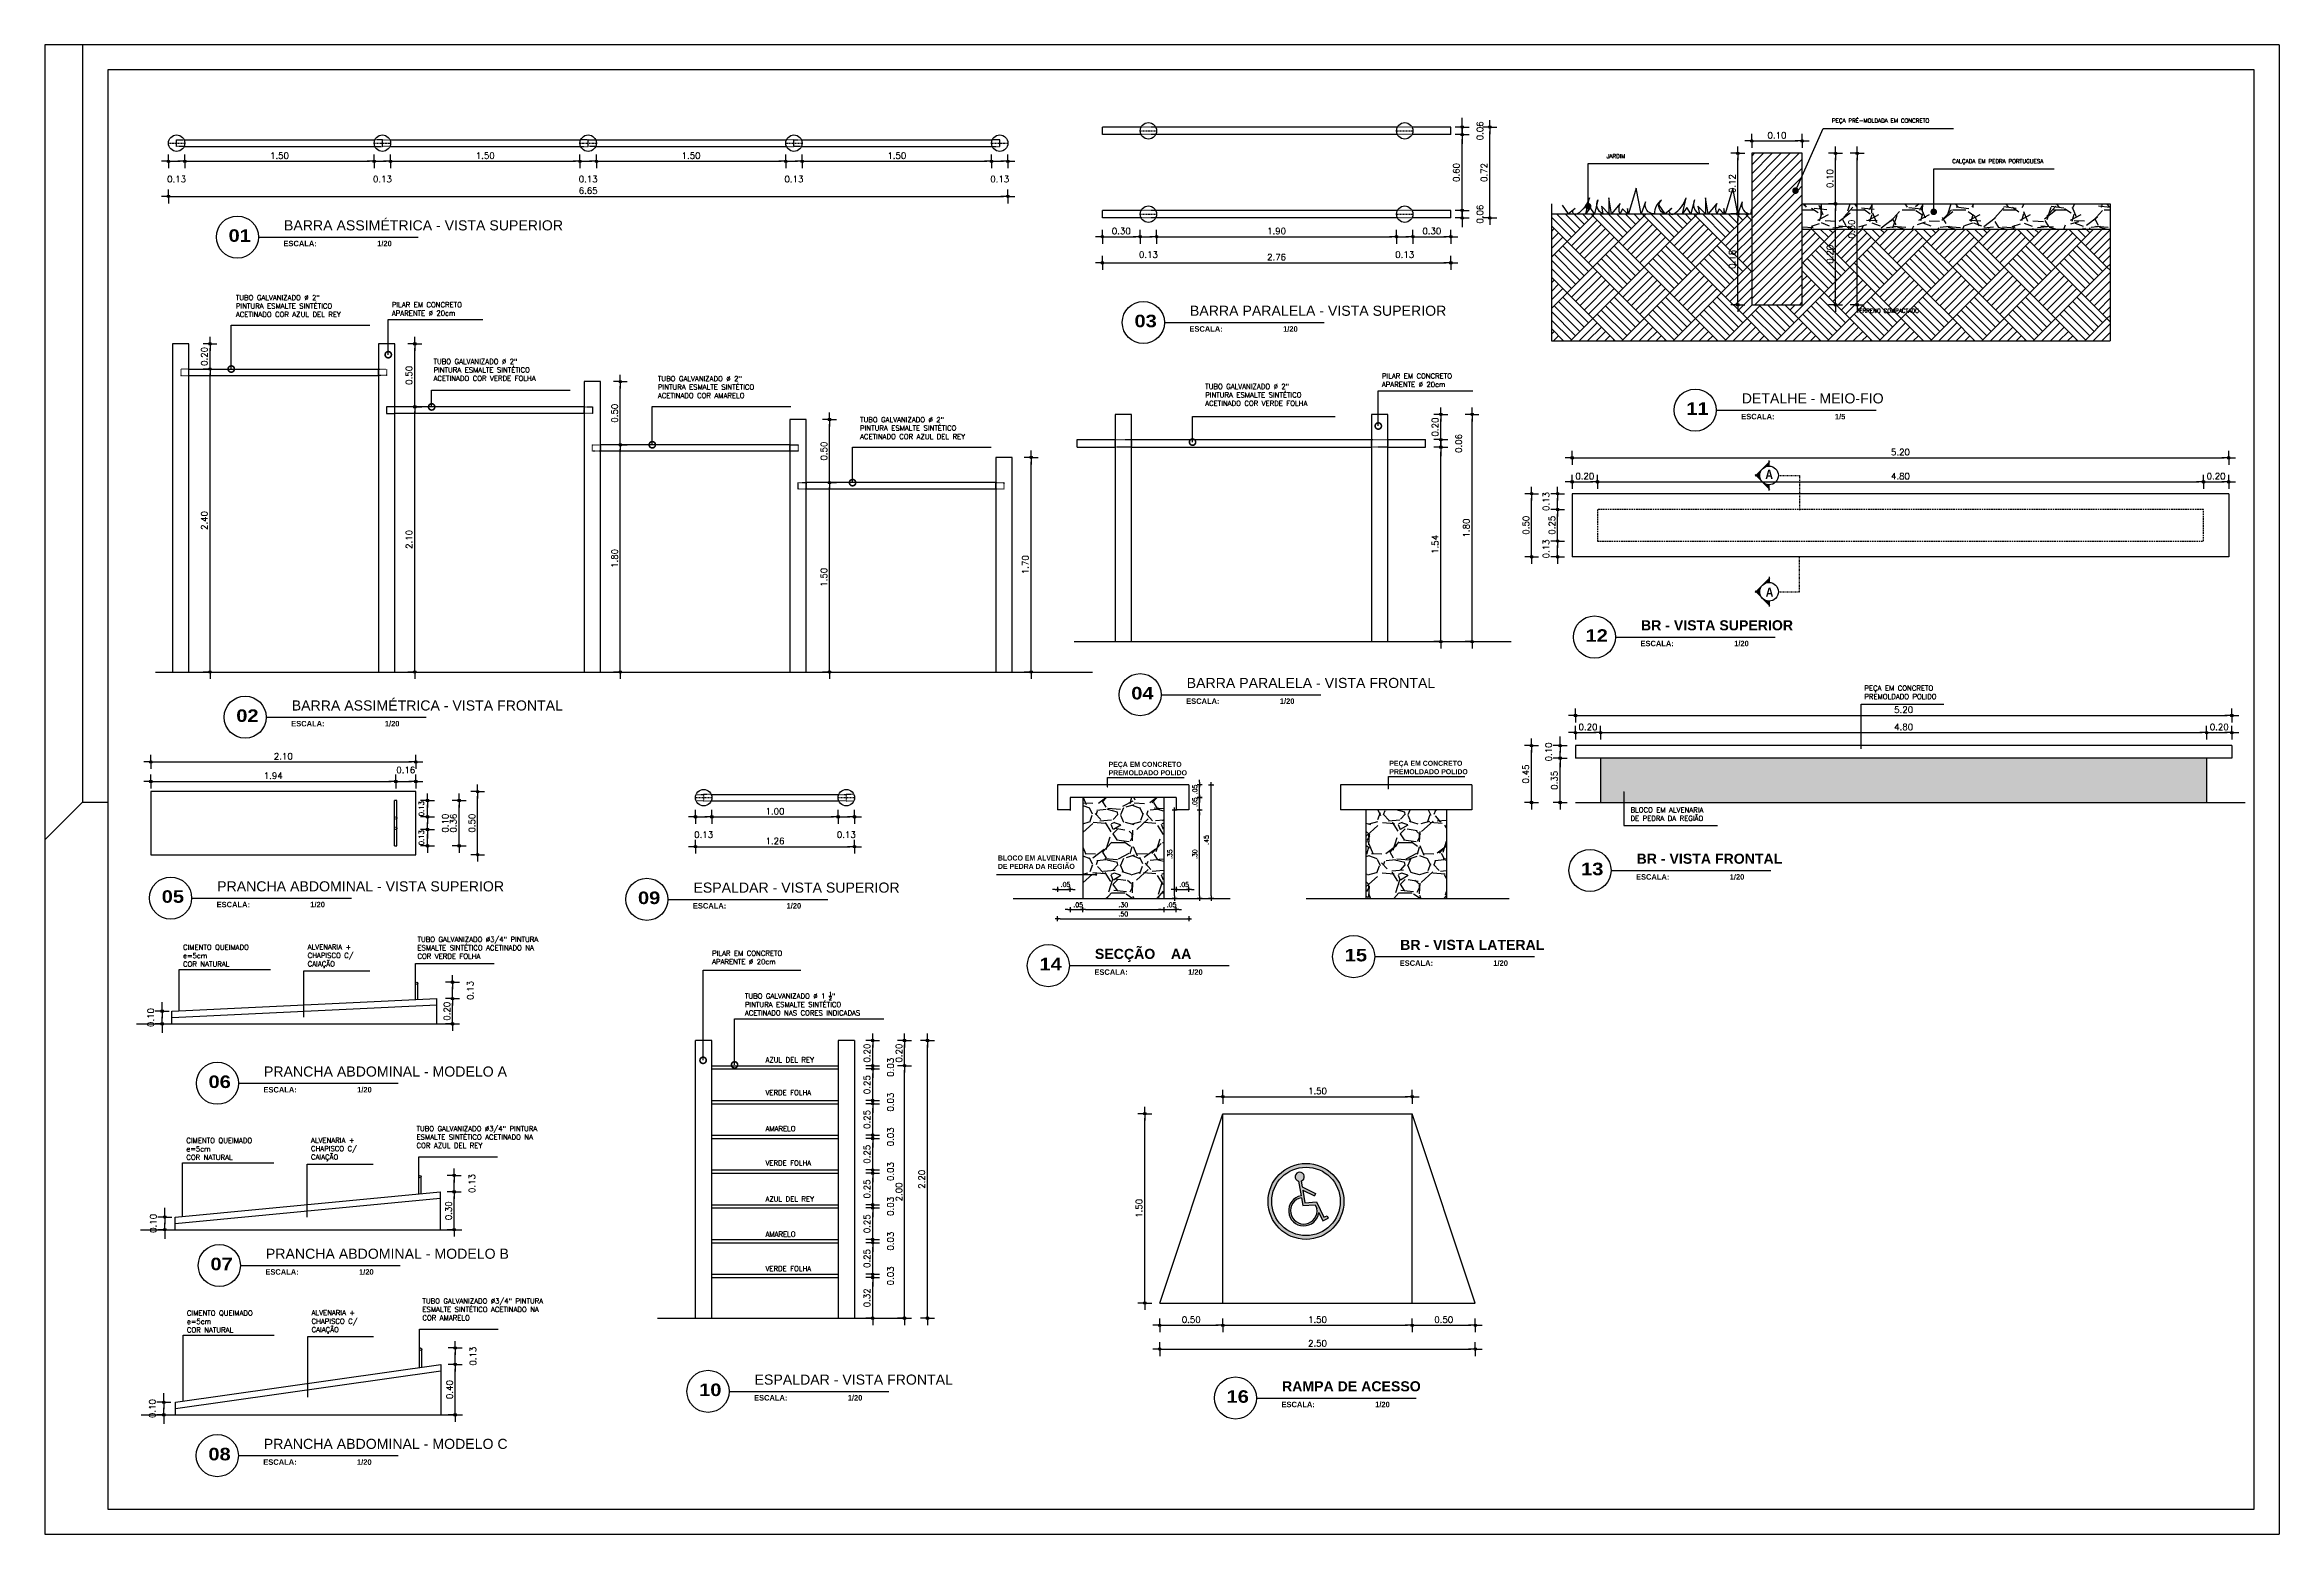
# Paper-space layout 'Layout1' of a CAD drawing. Extents: x 48.5 to 137, y 2.3 to 61.3.
# The model-space entities are those that its viewports show. They can reach past a viewport. Long polylines and large blocks are cut down to what shows.
import ezdxf

# ---------------------------------------------------------------- set-up
doc = ezdxf.new("R2010")
doc.units = 0
doc.header["$LTSCALE"] = 0.5
doc.header["$MEASUREMENT"] = 0
doc.header["$PDMODE"] = 34
for name, pattern in [('DASHDOT', [1, 0.5, -0.25, 0, -0.25]), ('DIVIDE', [1.25, 0.5, -0.25, 0, -0.25, 0, -0.25]), ('HIDDEN', [0.375, 0.25, -0.125]), ('HIDDEN2', [0.1875, 0.125, -0.0625])]:
    doc.linetypes.add(name, pattern=pattern)
doc.layers.get('0').update_dxf_attribs({"linetype": 'CONTINUOUS'})
doc.layers.get('DEFPOINTS').update_dxf_attribs({"linetype": 'CONTINUOUS'})
for name, color, linetype in [('05', 5, 'CONTINUOUS'), ('1', 1, 'CONTINUOUS'), ('COTAS', 2, 'CONTINUOUS'), ('HACH', 8, 'CONTINUOUS'), ('HACHURA', 253, 'CONTINUOUS'), ('P1', 1, 'CONTINUOUS'), ('P15', 7, 'DASHDOT'), ('P2', 2, 'CONTINUOUS'), ('P3', 3, 'CONTINUOUS'), ('P4', 6, 'CONTINUOUS'), ('P6', 4, 'CONTINUOUS'), ('P7', 5, 'CONTINUOUS'), ('PAREDE-A-DEMOLIR', 253, 'HIDDEN'), ('PVISTA', 1, 'CONTINUOUS'), ('R80', 3, 'CONTINUOUS'), ('TEXT', 1, 'CONTINUOUS'), ('TEXTO', 3, 'CONTINUOUS'), ('VPORT', 30, 'CONTINUOUS'), ('Y-LINE-20', 2, 'CONTINUOUS')]:
    doc.layers.add(name, color=color, linetype=linetype)
doc.layers.get('VPORT').off()
doc.styles.add('ARIAL', font='ARIALNB.TTF')
doc.styles.add('ARIALB', font='')
doc.styles.add('COTA100', font='ROMANS.SHX')
doc.styles.add('HELVET', font='arial.ttf')
doc.styles.add('ROMANS', font='romans')
doc.styles.get('ARIALB').set_extended_font_data('Arial Black')
doc.dimstyles.new('BOLA50$0', dxfattribs={"dimscale": 0.5, "dimtxt": 0.25, "dimasz": 0.18, "dimexe": 0.18, "dimexo": 0.0625, "dimgap": 0.1, "dimtad": 1, "dimzin": 0, "dimdsep": 46, "dimtxsty": 'ROMANS', "dimblk1": 'BOLA', "dimblk2": 'BOLA', "dimsah": 1, "dimcen": 0.09, "dimse1": 1, "dimse2": 1, "dimclrt": 256, "dimadec": 0, "dimazin": 0, "dimtfac": 1, "dimtofl": 0, "dimtmove": 2, "dimatfit": 3, "dimldrblk": 'BOLA', "dimfxl": 1, "dimtolj": 1, "dimtzin": 0, "dimarcsym": 0})
doc.dimstyles.new('COTA100$0', dxfattribs={"dimtxt": 0.18, "dimasz": 0.1, "dimexe": 0.05, "dimexo": 0.95, "dimgap": 0.1, "dimtad": 1, "dimzin": 4, "dimdsep": 46, "dimtxsty": 'COTA100', "dimblk": 'USERTICK', "dimblk1": 'USERTICK', "dimblk2": 'USERTICK', "dimsah": 1, "dimcen": -0.1, "dimdle": 0.05, "dimse1": 1, "dimse2": 1, "dimclrt": 2, "dimadec": 0, "dimazin": 0, "dimtfac": 1, "dimtdec": 4, "dimtix": 1, "dimtmove": 2, "dimatfit": 3, "dimldrblk": 'USERTICK', "dimfxl": 1, "dimtvp": 0.625, "dimtolj": 1, "dimtzin": 4, "dimarcsym": 0})

psp = doc.layouts.get("Layout1")

# ---------------------------------------------------------------- texts
at = {"layer": 'P1', "ltscale": 3, "style": 'ARIAL'}
for s, p in [('ESCALA:', (57.977, 53.328)), ('1/20', (61.687, 53.328)), ('ESCALA:', (93.856, 49.945)), ('1/20', (97.566, 49.945)), ('ESCALA:', (115.711, 46.474)), ('1/5', (119.421, 46.474)), ('ESCALA:', (111.72, 37.486)), ('1/20', (115.43, 37.486)), ('ESCALA:', (93.728, 35.203)), ('1/20', (97.438, 35.203)), ('ESCALA:', (58.284, 34.312)), ('1/20', (61.993, 34.312)), ('ESCALA:', (111.544, 28.242)), ('1/20', (115.254, 28.242)), ('ESCALA:', (55.33, 27.148)), ('1/20', (59.04, 27.148)), ('ESCALA:', (74.192, 27.097)), ('1/20', (77.902, 27.097)), ('ESCALA:', (102.184, 24.828)), ('1/20', (105.893, 24.828)), ('ESCALA:', (90.093, 24.472)), ('1/20', (93.803, 24.472)), ('ESCALA:', (57.184, 19.812)), ('1/20', (60.894, 19.812)), ('ESCALA:', (57.26, 12.595)), ('1/20', (60.97, 12.595)), ('ESCALA:', (76.615, 7.611)), ('1/20', (80.325, 7.611)), ('ESCALA:', (97.503, 7.346)), ('1/20', (101.212, 7.346)), ('ESCALA:', (57.179, 5.065)), ('1/20', (60.889, 5.065))]:
    psp.add_text(s, height=0.2168, dxfattribs=at).set_placement(p)
at = {"layer": 'P15', "color": 3, "char_height": 0.4, "attachment_point": 1, "style": 'HELVET'}
for s, insert, width in [('BARRA ASSIMÉTRICA - VISTA SUPERIOR', (57.997, 54.357), 12.85), ('BARRA PARALELA - VISTA SUPERIOR', (93.877, 50.975), 10.4509), ('DETALHE - MEIO-FIO', (115.731, 47.504), 10.4509), ('BARRA ASSIMÉTRICA - VISTA FRONTAL', (58.304, 35.341), 12.85), ('BARRA PARALELA - VISTA FRONTAL', (93.748, 36.232), 10.4509), ('PRANCHA ABDOMINAL - VISTA SUPERIOR', (55.35, 28.177), 15.45), ('ESPALDAR - VISTA SUPERIOR', (74.213, 28.127), 10.4509), ('PRANCHA ABDOMINAL - MODELO A', (57.205, 20.842), 10.4509), ('PRANCHA ABDOMINAL - MODELO B', (57.281, 13.625), 10.4509), ('ESPALDAR - VISTA FRONTAL', (76.635, 8.64), 10.4509), ('PRANCHA ABDOMINAL - MODELO C', (57.199, 6.095), 10.4509)]:
    psp.add_mtext(s, dxfattribs=dict(at, insert=insert, width=width))
at = {"layer": 'R80', "color": 3, "style": 'ARIALB'}
for s, p in [('01', (55.802, 53.504)), ('03', (91.681, 50.122)), ('11', (113.536, 46.651)), ('04', (91.553, 35.38)), ('02', (56.108, 34.489)), ('05', (53.155, 27.325)), ('09', (72.017, 27.274)), ('06', (55.009, 19.989)), ('07', (55.085, 12.772)), ('10', (74.44, 7.788)), ('08', (55.004, 5.242))]:
    psp.add_text(s, height=0.4962, dxfattribs=at).set_placement(p)
at = {"layer": 'TEXTO', "color": 3, "style": 'ARIALB'}
for s, p in [('12', (109.545, 37.663)), ('13', (109.369, 28.418)), ('14', (87.918, 24.649)), ('15', (100.008, 25.005)), ('16', (95.327, 7.522))]:
    psp.add_text(s, height=0.4962, dxfattribs=at).set_placement(p)
at = {"layer": 'TEXTO', "color": 3, "char_height": 0.4, "width": 10.4509, "attachment_point": 1, "style": 'HELVET'}
for s, insert in [('{\\fArial|b1|i0|c0|p34;BR - VISTA SUPERIOR }', (111.74, 38.516)), ('{\\fArial|b1|i0|c0|p34;BR - VISTA FRONTAL}', (111.565, 29.271)), ('{\\fArial|b1|i0|c0|p34;BR - VISTA LATERAL}', (102.204, 25.858)), ('{\\fArial|b1|i0|c0|p34;SECÇÃO    AA}', (90.113, 25.502)), ('{\\fArial|b1|i0|c0|p34;RAMPA DE ACESSO}', (97.523, 8.375))]:
    psp.add_mtext(s, dxfattribs=dict(at, insert=insert))

msp = doc.modelspace()

# ---------------------------------------------------------------- texts
at = {"layer": 'COTAS', "color": 3, "char_height": 0.04, "attachment_point": 5, "rotation": 90, "style": 'ROMANS'}
for insert in [(1123.0665, -463.727), (1123.0665, -463.957)]:
    msp.add_mtext('\\A1;0.13', dxfattribs=dict(at, insert=insert))
at = {"layer": 'P2', "style": 'ARIAL', "text_generation_flag": 2}
for p in [(1079.7194, -458.1411), (1079.7224, -459.0742)]:
    msp.add_text('A', height=0.0738, dxfattribs=at).set_placement(p)
at = {"layer": 'TEXTO', "linetype": 'Continuous', "char_height": 0.04, "attachment_point": 1, "style": 'ROMANS'}
for s, insert, width in [('TUBO GALVANIZADO %%c 2"\\PPINTURA ESMALTE SINTÉTICO ACETINADO COR AZUL DEL REY', (1118.2473, -458.9622), 1.15763), ('PILAR EM CONCRETO \\PAPARENTE %%C 20cm', (1119.4826, -459.0186), 1.452121), ('PEÇA EM CONCRETO \\PPREMOLDADO POLIDO ', (1080.4435, -459.3061), 0.7845), ('TUBO GALVANIZADO %%c 2"\\PPINTURA ESMALTE SINTÉTICO ACETINADO COR VERDE FOLHA', (1119.8128, -459.4683), 1.15763), ('TUBO GALVANIZADO %%c 2"\\PPINTURA ESMALTE SINTÉTICO ACETINADO COR AMARELO', (1121.5902, -459.6044), 1.15763), ('TUBO GALVANIZADO %%c 2"\\PPINTURA ESMALTE SINTÉTICO ACETINADO COR AZUL DEL REY', (1123.1916, -459.9292), 1.15763), ('BLOCO EM ALVENARIA \\PDE PEDRA DA REGIÃO ', (1078.5909, -460.2709), 0.7845), ('PILAR EM CONCRETO \\PAPARENTE %%C 20cm', (1115.0675, -460.2832), 1.452121), ('TUBO GALVANIZADO %%c 2"\\PPINTURA ESMALTE SINTÉTICO ACETINADO COR VERDE FOLHA', (1113.6681, -460.366), 1.15763), ('PILAR EM CONCRETO \\PAPARENTE %%C 20cm', (1112.8197, -464.7443), 1.452121), ('TUBO GALVANIZADO %%C3/4" PINTURA ESMALTE SINTÉTICO ACETINADO NA COR VERDE FOLHA', (1122.9492, -464.802), 1.103238), ('CIMENTO QUEIMADO\\Pe=5cm\\PCOR NATURAL', (1121.0924, -464.8645), 1.15763), ('ALVENARIA +\\PCHAPISCO C/\\PCAIAÇÃO', (1122.0796, -464.8623), 1.15763), ('\\A1;TUBO GALVANIZADO %%C 1 {\\H0.7x;\\S1/2;}"\\PPINTURA ESMALTE SINTÉTICO ACETINADO NAS CORES INDICADAS', (1113.0793, -465.07), 1.15763), ('AZUL DEL REY', (1113.2424, -465.5888), 1.15763), ('VERDE FOLHA', (1113.2424, -465.8482), 1.15763), ('AMARELO', (1113.2424, -466.1336), 1.15763), ('VERDE FOLHA', (1113.2424, -466.4057), 1.15763), ('AZUL DEL REY', (1113.2424, -466.691), 1.15763), ('TUBO GALVANIZADO %%C3/4" PINTURA ESMALTE SINTÉTICO ACETINADO NA COR AMARELO', (1122.9681, -466.7329), 1.103238), ('TUBO GALVANIZADO %%C3/4" PINTURA ESMALTE SINTÉTICO ACETINADO NA COR AZUL DEL REY', (1119.4157, -466.835), 1.103238), ('CIMENTO QUEIMADO\\Pe=5cm\\PCOR NATURAL', (1121.1029, -466.8286), 1.15763), ('ALVENARIA +\\PCHAPISCO C/\\PCAIAÇÃO', (1122.0902, -466.8264), 1.15763), ('ALVENARIA +\\PCHAPISCO C/\\PCAIAÇÃO', (1118.5799, -466.9263), 1.15763), ('AMARELO', (1113.2424, -466.9698), 1.15763), ('CIMENTO QUEIMADO\\Pe=5cm\\PCOR NATURAL', (1117.5926, -466.9286), 1.15763), ('VERDE FOLHA', (1113.2424, -467.2424), 1.15763)]:
    msp.add_mtext(s, dxfattribs=dict(at, insert=insert, width=width))
at = {"layer": 'TEXTO', "char_height": 0.008, "attachment_point": 4, "style": 'ROMANS'}
for s, insert in [('PEÇA PRÉ-MOLDADA EM CONCRETO', (1085.7546, -459.3964)), ('JARDIM', (1085.3085, -459.4657)), ('CALÇADA EM PEDRA PORTUGUESA', (1085.9928, -459.4768)), ('TERRENO COMPACTADO', (1085.8034, -459.7718))]:
    msp.add_mtext(s, dxfattribs=dict(at, insert=insert))
at = {"layer": 'TEXTO', "char_height": 0.02, "attachment_point": 1, "style": 'ARIAL'}
for s, insert, width in [('PEÇA EM CONCRETO \\PPREMOLDADO POLIDO ', (1080.6029, -460.9921), 0.7845), ('PEÇA EM CONCRETO \\PPREMOLDADO POLIDO ', (1081.7148, -460.9879), 0.7845), ('BLOCO EM ALVENARIA \\PDE PEDRA DA REGIÃO', (1080.1647, -461.363), 0.5778)]:
    msp.add_mtext(s, dxfattribs=dict(at, insert=insert, width=width))

# ---------------------------------------------------------------- blocks, each defined once
blk = doc.blocks.new('BOLA')
for q in [(0, 1.53), (-1.53, 0), (0, -1.53), (1.53, 0)]:
    blk.add_line((0, 0), q)
blk.add_circle((0, 0), 0.284)
blk = doc.blocks.new('*D92')
at = {"layer": 'COTAS', "color": 0, "lineweight": -2}
blk.add_line((1117.7488, -457.9025), (1117.8068, -457.9025), dxfattribs=at)
at = {"layer": 'DEFPOINTS', "color": 0}
for p in [(1117.7128, -457.7588), (1117.8428, -457.7588), (1117.8428, -457.9025)]:
    blk.add_point(p, dxfattribs=at)
at = {"layer": 'COTAS', "color": 0, "lineweight": -2, "xscale": 0.036, "yscale": 0.036, "zscale": 0.036, "rotation": 180}
blk.add_blockref('BOLA', (1117.7128, -457.9025), dxfattribs=at)
at = {"layer": 'COTAS', "color": 0, "lineweight": -2, "xscale": 0.036, "yscale": 0.036, "zscale": 0.036}
blk.add_blockref('BOLA', (1117.8428, -457.9025), dxfattribs=at)
at = {"layer": 'COTAS', "insert": (1117.7778, -458.0435), "char_height": 0.05, "attachment_point": 5, "style": 'ROMANS'}
blk.add_mtext('\\A1;0.13', dxfattribs=at)
blk = doc.blocks.new('*D93')
at = {"layer": 'COTAS', "color": 0, "lineweight": -2}
blk.add_line((1117.8788, -457.9025), (1119.3068, -457.9025), dxfattribs=at)
at = {"layer": 'DEFPOINTS', "color": 0}
for p in [(1117.8428, -457.7588), (1119.3428, -457.7588), (1119.3428, -457.9025)]:
    blk.add_point(p, dxfattribs=at)
at = {"layer": 'COTAS', "color": 0, "lineweight": -2, "xscale": 0.036, "yscale": 0.036, "zscale": 0.036, "rotation": 180}
blk.add_blockref('BOLA', (1117.8428, -457.9025), dxfattribs=at)
at = {"layer": 'COTAS', "color": 0, "lineweight": -2, "xscale": 0.036, "yscale": 0.036, "zscale": 0.036}
blk.add_blockref('BOLA', (1119.3428, -457.9025), dxfattribs=at)
at = {"layer": 'COTAS', "insert": (1118.5928, -457.8575), "char_height": 0.05, "attachment_point": 5, "style": 'ROMANS'}
blk.add_mtext('\\A1;1.50', dxfattribs=at)
blk = doc.blocks.new('*D94')
at = {"layer": 'COTAS', "color": 0, "lineweight": -2}
blk.add_line((1119.3788, -457.9025), (1119.4368, -457.9025), dxfattribs=at)
at = {"layer": 'DEFPOINTS', "color": 0}
for p in [(1119.3428, -457.7588), (1119.4728, -457.7588), (1119.4728, -457.9025)]:
    blk.add_point(p, dxfattribs=at)
at = {"layer": 'COTAS', "color": 0, "lineweight": -2, "xscale": 0.036, "yscale": 0.036, "zscale": 0.036, "rotation": 180}
blk.add_blockref('BOLA', (1119.3428, -457.9025), dxfattribs=at)
at = {"layer": 'COTAS', "color": 0, "lineweight": -2, "xscale": 0.036, "yscale": 0.036, "zscale": 0.036}
blk.add_blockref('BOLA', (1119.4728, -457.9025), dxfattribs=at)
at = {"layer": 'COTAS', "insert": (1119.4078, -458.0435), "char_height": 0.05, "attachment_point": 5, "style": 'ROMANS'}
blk.add_mtext('\\A1;0.13', dxfattribs=at)
blk = doc.blocks.new('*D95')
at = {"layer": 'COTAS', "color": 0, "lineweight": -2}
blk.add_line((1119.5088, -457.9025), (1120.9368, -457.9025), dxfattribs=at)
at = {"layer": 'DEFPOINTS', "color": 0}
for p in [(1119.4728, -457.7588), (1120.9728, -457.7588), (1120.9728, -457.9025)]:
    blk.add_point(p, dxfattribs=at)
at = {"layer": 'COTAS', "color": 0, "lineweight": -2, "xscale": 0.036, "yscale": 0.036, "zscale": 0.036, "rotation": 180}
blk.add_blockref('BOLA', (1119.4728, -457.9025), dxfattribs=at)
at = {"layer": 'COTAS', "color": 0, "lineweight": -2, "xscale": 0.036, "yscale": 0.036, "zscale": 0.036}
blk.add_blockref('BOLA', (1120.9728, -457.9025), dxfattribs=at)
at = {"layer": 'COTAS', "insert": (1120.2228, -457.8575), "char_height": 0.05, "attachment_point": 5, "style": 'ROMANS'}
blk.add_mtext('\\A1;1.50', dxfattribs=at)
blk = doc.blocks.new('*D96')
at = {"layer": 'COTAS', "color": 0, "lineweight": -2}
blk.add_line((1121.0088, -457.9025), (1121.0668, -457.9025), dxfattribs=at)
at = {"layer": 'DEFPOINTS', "color": 0}
for p in [(1120.9728, -457.7588), (1121.1028, -457.7588), (1121.1028, -457.9025)]:
    blk.add_point(p, dxfattribs=at)
at = {"layer": 'COTAS', "color": 0, "lineweight": -2, "xscale": 0.036, "yscale": 0.036, "zscale": 0.036, "rotation": 180}
blk.add_blockref('BOLA', (1120.9728, -457.9025), dxfattribs=at)
at = {"layer": 'COTAS', "color": 0, "lineweight": -2, "xscale": 0.036, "yscale": 0.036, "zscale": 0.036}
blk.add_blockref('BOLA', (1121.1028, -457.9025), dxfattribs=at)
at = {"layer": 'COTAS', "insert": (1121.0378, -458.0435), "char_height": 0.05, "attachment_point": 5, "style": 'ROMANS'}
blk.add_mtext('\\A1;0.13', dxfattribs=at)
blk = doc.blocks.new('*D97')
at = {"layer": 'COTAS', "color": 0, "lineweight": -2}
blk.add_line((1121.1388, -457.9025), (1122.5668, -457.9025), dxfattribs=at)
at = {"layer": 'DEFPOINTS', "color": 0}
for p in [(1121.1028, -457.7588), (1122.6028, -457.7588), (1122.6028, -457.9025)]:
    blk.add_point(p, dxfattribs=at)
at = {"layer": 'COTAS', "color": 0, "lineweight": -2, "xscale": 0.036, "yscale": 0.036, "zscale": 0.036, "rotation": 180}
blk.add_blockref('BOLA', (1121.1028, -457.9025), dxfattribs=at)
at = {"layer": 'COTAS', "color": 0, "lineweight": -2, "xscale": 0.036, "yscale": 0.036, "zscale": 0.036}
blk.add_blockref('BOLA', (1122.6028, -457.9025), dxfattribs=at)
at = {"layer": 'COTAS', "insert": (1121.8528, -457.8575), "char_height": 0.05, "attachment_point": 5, "style": 'ROMANS'}
blk.add_mtext('\\A1;1.50', dxfattribs=at)
blk = doc.blocks.new('*D98')
at = {"layer": 'COTAS', "color": 0, "lineweight": -2}
blk.add_line((1122.6388, -457.9025), (1122.6968, -457.9025), dxfattribs=at)
at = {"layer": 'DEFPOINTS', "color": 0}
for p in [(1122.6028, -457.7588), (1122.7328, -457.7588), (1122.7328, -457.9025)]:
    blk.add_point(p, dxfattribs=at)
at = {"layer": 'COTAS', "color": 0, "lineweight": -2, "xscale": 0.036, "yscale": 0.036, "zscale": 0.036, "rotation": 180}
blk.add_blockref('BOLA', (1122.6028, -457.9025), dxfattribs=at)
at = {"layer": 'COTAS', "color": 0, "lineweight": -2, "xscale": 0.036, "yscale": 0.036, "zscale": 0.036}
blk.add_blockref('BOLA', (1122.7328, -457.9025), dxfattribs=at)
at = {"layer": 'COTAS', "insert": (1122.6678, -458.0435), "char_height": 0.05, "attachment_point": 5, "style": 'ROMANS'}
blk.add_mtext('\\A1;0.13', dxfattribs=at)
blk = doc.blocks.new('*D99')
at = {"layer": 'COTAS', "color": 0, "lineweight": -2}
blk.add_line((1122.7688, -457.9025), (1124.1968, -457.9025), dxfattribs=at)
at = {"layer": 'DEFPOINTS', "color": 0}
for p in [(1122.7328, -457.7588), (1124.2328, -457.7588), (1124.2328, -457.9025)]:
    blk.add_point(p, dxfattribs=at)
at = {"layer": 'COTAS', "color": 0, "lineweight": -2, "xscale": 0.036, "yscale": 0.036, "zscale": 0.036, "rotation": 180}
blk.add_blockref('BOLA', (1122.7328, -457.9025), dxfattribs=at)
at = {"layer": 'COTAS', "color": 0, "lineweight": -2, "xscale": 0.036, "yscale": 0.036, "zscale": 0.036}
blk.add_blockref('BOLA', (1124.2328, -457.9025), dxfattribs=at)
at = {"layer": 'COTAS', "insert": (1123.4828, -457.8575), "char_height": 0.05, "attachment_point": 5, "style": 'ROMANS'}
blk.add_mtext('\\A1;1.50', dxfattribs=at)
blk = doc.blocks.new('*D100')
at = {"layer": 'COTAS', "color": 0, "lineweight": -2}
blk.add_line((1124.2688, -457.9025), (1124.3268, -457.9025), dxfattribs=at)
at = {"layer": 'DEFPOINTS', "color": 0}
for p in [(1124.2328, -457.7588), (1124.3628, -457.7588), (1124.3628, -457.9025)]:
    blk.add_point(p, dxfattribs=at)
at = {"layer": 'COTAS', "color": 0, "lineweight": -2, "xscale": 0.036, "yscale": 0.036, "zscale": 0.036, "rotation": 180}
blk.add_blockref('BOLA', (1124.2328, -457.9025), dxfattribs=at)
at = {"layer": 'COTAS', "color": 0, "lineweight": -2, "xscale": 0.036, "yscale": 0.036, "zscale": 0.036}
blk.add_blockref('BOLA', (1124.3628, -457.9025), dxfattribs=at)
at = {"layer": 'COTAS', "insert": (1124.2978, -458.0435), "char_height": 0.05, "attachment_point": 5, "style": 'ROMANS'}
blk.add_mtext('\\A1;0.13', dxfattribs=at)
blk = doc.blocks.new('*D101')
at = {"layer": 'COTAS', "color": 0, "lineweight": -2}
blk.add_line((1117.7488, -458.1803), (1124.3268, -458.1803), dxfattribs=at)
at = {"layer": 'DEFPOINTS', "color": 0}
for p in [(1117.7128, -457.7588), (1124.3628, -457.7588), (1124.3628, -458.1803)]:
    blk.add_point(p, dxfattribs=at)
at = {"layer": 'COTAS', "color": 0, "lineweight": -2, "xscale": 0.036, "yscale": 0.036, "zscale": 0.036, "rotation": 180}
blk.add_blockref('BOLA', (1117.7128, -458.1803), dxfattribs=at)
at = {"layer": 'COTAS', "color": 0, "lineweight": -2, "xscale": 0.036, "yscale": 0.036, "zscale": 0.036}
blk.add_blockref('BOLA', (1124.3628, -458.1803), dxfattribs=at)
at = {"layer": 'COTAS', "insert": (1121.0378, -458.1353), "char_height": 0.05, "attachment_point": 5, "style": 'ROMANS'}
blk.add_mtext('\\A1;6.65', dxfattribs=at)
blk = doc.blocks.new('*D102')
at = {"layer": 'COTAS', "color": 0, "lineweight": -2}
blk.add_line((1118.0426, -461.9118), (1118.0426, -459.5838), dxfattribs=at)
at = {"layer": 'DEFPOINTS', "color": 0}
for p in [(1117.8758, -459.5478), (1118.0426, -459.5478), (1117.8758, -461.9478)]:
    blk.add_point(p, dxfattribs=at)
at = {"layer": 'COTAS', "color": 0, "lineweight": -2, "xscale": 0.036, "yscale": 0.036, "zscale": 0.036}
for p, rotation in [((1118.0426, -459.5478), 90), ((1118.0426, -461.9478), 270)]:
    blk.add_blockref('BOLA', p, dxfattribs=dict(at, rotation=rotation))
at = {"layer": 'COTAS', "insert": (1117.9976, -460.7478), "char_height": 0.05, "attachment_point": 5, "rotation": 90, "style": 'ROMANS'}
blk.add_mtext('\\A1;2.40', dxfattribs=at)
blk = doc.blocks.new('*D103')
at = {"layer": 'COTAS', "color": 0, "lineweight": -2}
blk.add_line((1118.0426, -459.5118), (1118.0426, -459.3838), dxfattribs=at)
at = {"layer": 'DEFPOINTS', "color": 0}
for p in [(1117.8758, -459.3478), (1118.0426, -459.3478), (1117.8758, -459.5478)]:
    blk.add_point(p, dxfattribs=at)
at = {"layer": 'COTAS', "color": 0, "lineweight": -2, "xscale": 0.036, "yscale": 0.036, "zscale": 0.036}
for p, rotation in [((1118.0426, -459.3478), 90), ((1118.0426, -459.5478), 270)]:
    blk.add_blockref('BOLA', p, dxfattribs=dict(at, rotation=rotation))
at = {"layer": 'COTAS', "insert": (1117.9976, -459.4478), "char_height": 0.05, "attachment_point": 5, "rotation": 90, "style": 'ROMANS'}
blk.add_mtext('\\A1;0.20', dxfattribs=at)
blk = doc.blocks.new('*D104')
at = {"layer": 'COTAS', "color": 0, "lineweight": -2}
blk.add_line((1119.664, -461.9118), (1119.664, -459.8838), dxfattribs=at)
at = {"layer": 'DEFPOINTS', "color": 0}
for p in [(1119.5058, -459.8478), (1119.664, -459.8478), (1119.5058, -461.9478)]:
    blk.add_point(p, dxfattribs=at)
at = {"layer": 'COTAS', "color": 0, "lineweight": -2, "xscale": 0.036, "yscale": 0.036, "zscale": 0.036}
for p, rotation in [((1119.664, -459.8478), 90), ((1119.664, -461.9478), 270)]:
    blk.add_blockref('BOLA', p, dxfattribs=dict(at, rotation=rotation))
at = {"layer": 'COTAS', "insert": (1119.619, -460.8978), "char_height": 0.05, "attachment_point": 5, "rotation": 90, "style": 'ROMANS'}
blk.add_mtext('\\A1;2.10', dxfattribs=at)
blk = doc.blocks.new('*D105')
at = {"layer": 'COTAS', "color": 0, "lineweight": -2}
blk.add_line((1119.664, -459.8118), (1119.664, -459.3838), dxfattribs=at)
at = {"layer": 'DEFPOINTS', "color": 0}
for p in [(1119.5058, -459.3478), (1119.664, -459.3478), (1119.5058, -459.8478)]:
    blk.add_point(p, dxfattribs=at)
at = {"layer": 'COTAS', "color": 0, "lineweight": -2, "xscale": 0.036, "yscale": 0.036, "zscale": 0.036}
for p, rotation in [((1119.664, -459.3478), 90), ((1119.664, -459.8478), 270)]:
    blk.add_blockref('BOLA', p, dxfattribs=dict(at, rotation=rotation))
at = {"layer": 'COTAS', "insert": (1119.619, -459.5978), "char_height": 0.05, "attachment_point": 5, "rotation": 90, "style": 'ROMANS'}
blk.add_mtext('\\A1;0.50', dxfattribs=at)
blk = doc.blocks.new('*D106')
at = {"layer": 'COTAS', "color": 0, "lineweight": -2}
blk.add_line((1121.2924, -461.9118), (1121.2924, -460.1838), dxfattribs=at)
at = {"layer": 'DEFPOINTS', "color": 0}
for p in [(1121.1358, -460.1478), (1121.2924, -460.1478), (1121.1358, -461.9478)]:
    blk.add_point(p, dxfattribs=at)
at = {"layer": 'COTAS', "color": 0, "lineweight": -2, "xscale": 0.036, "yscale": 0.036, "zscale": 0.036}
for p, rotation in [((1121.2924, -460.1478), 90), ((1121.2924, -461.9478), 270)]:
    blk.add_blockref('BOLA', p, dxfattribs=dict(at, rotation=rotation))
at = {"layer": 'COTAS', "insert": (1121.2474, -461.0478), "char_height": 0.05, "attachment_point": 5, "rotation": 90, "style": 'ROMANS'}
blk.add_mtext('\\A1;1.80', dxfattribs=at)
blk = doc.blocks.new('*D107')
at = {"layer": 'COTAS', "color": 0, "lineweight": -2}
blk.add_line((1121.2924, -460.1118), (1121.2924, -459.6838), dxfattribs=at)
at = {"layer": 'DEFPOINTS', "color": 0}
for p in [(1121.1358, -459.6478), (1121.2924, -459.6478), (1121.1358, -460.1478)]:
    blk.add_point(p, dxfattribs=at)
at = {"layer": 'COTAS', "color": 0, "lineweight": -2, "xscale": 0.036, "yscale": 0.036, "zscale": 0.036}
for p, rotation in [((1121.2924, -459.6478), 90), ((1121.2924, -460.1478), 270)]:
    blk.add_blockref('BOLA', p, dxfattribs=dict(at, rotation=rotation))
at = {"layer": 'COTAS', "insert": (1121.2474, -459.8978), "char_height": 0.05, "attachment_point": 5, "rotation": 90, "style": 'ROMANS'}
blk.add_mtext('\\A1;0.50', dxfattribs=at)
blk = doc.blocks.new('*D108')
at = {"layer": 'COTAS', "color": 0, "lineweight": -2}
blk.add_line((1122.9498, -461.9118), (1122.9498, -460.4838), dxfattribs=at)
at = {"layer": 'DEFPOINTS', "color": 0}
for p in [(1122.7658, -460.4478), (1122.9498, -460.4478), (1122.7658, -461.9478)]:
    blk.add_point(p, dxfattribs=at)
at = {"layer": 'COTAS', "color": 0, "lineweight": -2, "xscale": 0.036, "yscale": 0.036, "zscale": 0.036}
for p, rotation in [((1122.9498, -460.4478), 90), ((1122.9498, -461.9478), 270)]:
    blk.add_blockref('BOLA', p, dxfattribs=dict(at, rotation=rotation))
at = {"layer": 'COTAS', "insert": (1122.9048, -461.1978), "char_height": 0.05, "attachment_point": 5, "rotation": 90, "style": 'ROMANS'}
blk.add_mtext('\\A1;1.50', dxfattribs=at)
blk = doc.blocks.new('*D109')
at = {"layer": 'COTAS', "color": 0, "lineweight": -2}
blk.add_line((1122.9498, -460.4118), (1122.9498, -459.9838), dxfattribs=at)
at = {"layer": 'DEFPOINTS', "color": 0}
for p in [(1122.7658, -459.9478), (1122.9498, -459.9478), (1122.7658, -460.4478)]:
    blk.add_point(p, dxfattribs=at)
at = {"layer": 'COTAS', "color": 0, "lineweight": -2, "xscale": 0.036, "yscale": 0.036, "zscale": 0.036}
for p, rotation in [((1122.9498, -459.9478), 90), ((1122.9498, -460.4478), 270)]:
    blk.add_blockref('BOLA', p, dxfattribs=dict(at, rotation=rotation))
at = {"layer": 'COTAS', "insert": (1122.9048, -460.1978), "char_height": 0.05, "attachment_point": 5, "rotation": 90, "style": 'ROMANS'}
blk.add_mtext('\\A1;0.50', dxfattribs=at)
blk = doc.blocks.new('*D110')
at = {"layer": 'COTAS', "color": 0, "lineweight": -2}
blk.add_line((1124.5459, -461.9118), (1124.5459, -460.2838), dxfattribs=at)
at = {"layer": 'DEFPOINTS', "color": 0}
for p in [(1124.3958, -460.2478), (1124.5459, -460.2478), (1124.3958, -461.9478)]:
    blk.add_point(p, dxfattribs=at)
at = {"layer": 'COTAS', "color": 0, "lineweight": -2, "xscale": 0.036, "yscale": 0.036, "zscale": 0.036}
for p, rotation in [((1124.5459, -460.2478), 90), ((1124.5459, -461.9478), 270)]:
    blk.add_blockref('BOLA', p, dxfattribs=dict(at, rotation=rotation))
at = {"layer": 'COTAS', "insert": (1124.5009, -461.0978), "char_height": 0.05, "attachment_point": 5, "rotation": 90, "style": 'ROMANS'}
blk.add_mtext('\\A1;1.70', dxfattribs=at)
blk = doc.blocks.new('*D111')
at = {"layer": 'COTAS', "color": 0, "lineweight": -2}
for p, q in [((1115.5039, -458.5058), (1115.5039, -458.4698)), ((1115.5039, -458.6378), (1115.5039, -458.6738))]:
    blk.add_line(p, q, dxfattribs=at)
at = {"layer": 'DEFPOINTS', "color": 0}
for p in [(1115.4139, -458.5418), (1115.5039, -458.5418), (1115.4139, -458.6018)]:
    blk.add_point(p, dxfattribs=at)
at = {"layer": 'COTAS', "color": 0, "lineweight": -2, "xscale": 0.036, "yscale": 0.036, "zscale": 0.036}
for p, rotation in [((1115.5039, -458.5418), 270), ((1115.5039, -458.6018), 90)]:
    blk.add_blockref('BOLA', p, dxfattribs=dict(at, rotation=rotation))
at = {"layer": 'COTAS', "insert": (1115.6449, -458.5718), "char_height": 0.05, "attachment_point": 5, "rotation": 90, "style": 'ROMANS'}
blk.add_mtext('\\A1;0.06', dxfattribs=at)
blk = doc.blocks.new('*D112')
at = {"layer": 'COTAS', "color": 0, "lineweight": -2}
blk.add_line((1115.5039, -458.5058), (1115.5039, -457.9778), dxfattribs=at)
at = {"layer": 'DEFPOINTS', "color": 0}
for p in [(1115.4139, -457.9418), (1115.5039, -457.9418), (1115.4139, -458.5418)]:
    blk.add_point(p, dxfattribs=at)
at = {"layer": 'COTAS', "color": 0, "lineweight": -2, "xscale": 0.036, "yscale": 0.036, "zscale": 0.036}
for p, rotation in [((1115.5039, -457.9418), 90), ((1115.5039, -458.5418), 270)]:
    blk.add_blockref('BOLA', p, dxfattribs=dict(at, rotation=rotation))
at = {"layer": 'COTAS', "insert": (1115.4589, -458.2418), "char_height": 0.05, "attachment_point": 5, "rotation": 90, "style": 'ROMANS'}
blk.add_mtext('\\A1;0.60', dxfattribs=at)
blk = doc.blocks.new('*D113')
at = {"layer": 'COTAS', "color": 0, "lineweight": -2}
for p, q in [((1115.5039, -457.8458), (1115.5039, -457.8098)), ((1115.5039, -457.9778), (1115.5039, -458.0138))]:
    blk.add_line(p, q, dxfattribs=at)
at = {"layer": 'DEFPOINTS', "color": 0}
for p in [(1115.4139, -457.8818), (1115.5039, -457.8818), (1115.4139, -457.9418)]:
    blk.add_point(p, dxfattribs=at)
at = {"layer": 'COTAS', "color": 0, "lineweight": -2, "xscale": 0.036, "yscale": 0.036, "zscale": 0.036}
for p, rotation in [((1115.5039, -457.8818), 270), ((1115.5039, -457.9418), 90)]:
    blk.add_blockref('BOLA', p, dxfattribs=dict(at, rotation=rotation))
at = {"layer": 'COTAS', "insert": (1115.6449, -457.9118), "char_height": 0.05, "attachment_point": 5, "rotation": 90, "style": 'ROMANS'}
blk.add_mtext('\\A1;0.06', dxfattribs=at)
blk = doc.blocks.new('*D114')
at = {"layer": 'COTAS', "color": 0, "lineweight": -2}
blk.add_line((1115.7231, -458.5658), (1115.7231, -457.9178), dxfattribs=at)
at = {"layer": 'DEFPOINTS', "color": 0}
for p in [(1115.4139, -457.8818), (1115.7231, -457.8818), (1115.4139, -458.6018)]:
    blk.add_point(p, dxfattribs=at)
at = {"layer": 'COTAS', "color": 0, "lineweight": -2, "xscale": 0.036, "yscale": 0.036, "zscale": 0.036}
for p, rotation in [((1115.7231, -457.8818), 90), ((1115.7231, -458.6018), 270)]:
    blk.add_blockref('BOLA', p, dxfattribs=dict(at, rotation=rotation))
at = {"layer": 'COTAS', "insert": (1115.6781, -458.2418), "char_height": 0.05, "attachment_point": 5, "rotation": 90, "style": 'ROMANS'}
blk.add_mtext('\\A1;0.72', dxfattribs=at)
blk = doc.blocks.new('*D115')
at = {"layer": 'COTAS', "color": 0, "lineweight": -2}
blk.add_line((1112.6902, -458.7506), (1112.9182, -458.7506), dxfattribs=at)
at = {"layer": 'DEFPOINTS', "color": 0}
for p in [(1112.6542, -458.6018), (1112.9542, -458.5718), (1112.9542, -458.7506)]:
    blk.add_point(p, dxfattribs=at)
at = {"layer": 'COTAS', "color": 0, "lineweight": -2, "xscale": 0.036, "yscale": 0.036, "zscale": 0.036, "rotation": 180}
blk.add_blockref('BOLA', (1112.6542, -458.7506), dxfattribs=at)
at = {"layer": 'COTAS', "color": 0, "lineweight": -2, "xscale": 0.036, "yscale": 0.036, "zscale": 0.036}
blk.add_blockref('BOLA', (1112.9542, -458.7506), dxfattribs=at)
at = {"layer": 'COTAS', "insert": (1112.8042, -458.7056), "char_height": 0.05, "attachment_point": 5, "style": 'ROMANS'}
blk.add_mtext('\\A1;0.30', dxfattribs=at)
blk = doc.blocks.new('*D116')
at = {"layer": 'COTAS', "color": 0, "lineweight": -2}
blk.add_line((1112.9902, -458.7506), (1113.0482, -458.7506), dxfattribs=at)
at = {"layer": 'DEFPOINTS', "color": 0}
for p in [(1112.9542, -458.5718), (1113.0842, -458.5718), (1113.0842, -458.7506)]:
    blk.add_point(p, dxfattribs=at)
at = {"layer": 'COTAS', "color": 0, "lineweight": -2, "xscale": 0.036, "yscale": 0.036, "zscale": 0.036, "rotation": 180}
blk.add_blockref('BOLA', (1112.9542, -458.7506), dxfattribs=at)
at = {"layer": 'COTAS', "color": 0, "lineweight": -2, "xscale": 0.036, "yscale": 0.036, "zscale": 0.036}
blk.add_blockref('BOLA', (1113.0842, -458.7506), dxfattribs=at)
at = {"layer": 'COTAS', "insert": (1113.0192, -458.8916), "char_height": 0.05, "attachment_point": 5, "style": 'ROMANS'}
blk.add_mtext('\\A1;0.13', dxfattribs=at)
blk = doc.blocks.new('*D117')
at = {"layer": 'COTAS', "color": 0, "lineweight": -2}
blk.add_line((1113.1202, -458.7506), (1114.9482, -458.7506), dxfattribs=at)
at = {"layer": 'DEFPOINTS', "color": 0}
for p in [(1113.0842, -458.5718), (1114.9842, -458.5718), (1114.9842, -458.7506)]:
    blk.add_point(p, dxfattribs=at)
at = {"layer": 'COTAS', "color": 0, "lineweight": -2, "xscale": 0.036, "yscale": 0.036, "zscale": 0.036, "rotation": 180}
blk.add_blockref('BOLA', (1113.0842, -458.7506), dxfattribs=at)
at = {"layer": 'COTAS', "color": 0, "lineweight": -2, "xscale": 0.036, "yscale": 0.036, "zscale": 0.036}
blk.add_blockref('BOLA', (1114.9842, -458.7506), dxfattribs=at)
at = {"layer": 'COTAS', "insert": (1114.0342, -458.7056), "char_height": 0.05, "attachment_point": 5, "style": 'ROMANS'}
blk.add_mtext('\\A1;1.90', dxfattribs=at)
blk = doc.blocks.new('*D118')
at = {"layer": 'COTAS', "color": 0, "lineweight": -2}
blk.add_line((1115.0202, -458.7506), (1115.0782, -458.7506), dxfattribs=at)
at = {"layer": 'DEFPOINTS', "color": 0}
for p in [(1114.9842, -458.5718), (1115.1142, -458.5718), (1115.1142, -458.7506)]:
    blk.add_point(p, dxfattribs=at)
at = {"layer": 'COTAS', "color": 0, "lineweight": -2, "xscale": 0.036, "yscale": 0.036, "zscale": 0.036, "rotation": 180}
blk.add_blockref('BOLA', (1114.9842, -458.7506), dxfattribs=at)
at = {"layer": 'COTAS', "color": 0, "lineweight": -2, "xscale": 0.036, "yscale": 0.036, "zscale": 0.036}
blk.add_blockref('BOLA', (1115.1142, -458.7506), dxfattribs=at)
at = {"layer": 'COTAS', "insert": (1115.0492, -458.8916), "char_height": 0.05, "attachment_point": 5, "style": 'ROMANS'}
blk.add_mtext('\\A1;0.13', dxfattribs=at)
blk = doc.blocks.new('*D119')
at = {"layer": 'COTAS', "color": 0, "lineweight": -2}
blk.add_line((1115.1502, -458.7506), (1115.3779, -458.7506), dxfattribs=at)
at = {"layer": 'DEFPOINTS', "color": 0}
for p in [(1115.1142, -458.5718), (1115.4139, -458.6018), (1115.4139, -458.7506)]:
    blk.add_point(p, dxfattribs=at)
at = {"layer": 'COTAS', "color": 0, "lineweight": -2, "xscale": 0.036, "yscale": 0.036, "zscale": 0.036, "rotation": 180}
blk.add_blockref('BOLA', (1115.1142, -458.7506), dxfattribs=at)
at = {"layer": 'COTAS', "color": 0, "lineweight": -2, "xscale": 0.036, "yscale": 0.036, "zscale": 0.036}
blk.add_blockref('BOLA', (1115.4139, -458.7506), dxfattribs=at)
at = {"layer": 'COTAS', "insert": (1115.2641, -458.7056), "char_height": 0.05, "attachment_point": 5, "style": 'ROMANS'}
blk.add_mtext('\\A1;0.30', dxfattribs=at)
blk = doc.blocks.new('*D120')
at = {"layer": 'COTAS', "color": 0, "lineweight": -2}
blk.add_line((1112.6902, -458.9574), (1115.3779, -458.9574), dxfattribs=at)
at = {"layer": 'DEFPOINTS', "color": 0}
for p in [(1112.6542, -458.6018), (1115.4139, -458.6018), (1115.4139, -458.9574)]:
    blk.add_point(p, dxfattribs=at)
at = {"layer": 'COTAS', "color": 0, "lineweight": -2, "xscale": 0.036, "yscale": 0.036, "zscale": 0.036, "rotation": 180}
blk.add_blockref('BOLA', (1112.6542, -458.9574), dxfattribs=at)
at = {"layer": 'COTAS', "color": 0, "lineweight": -2, "xscale": 0.036, "yscale": 0.036, "zscale": 0.036}
blk.add_blockref('BOLA', (1115.4139, -458.9574), dxfattribs=at)
at = {"layer": 'COTAS', "insert": (1114.0341, -458.9124), "char_height": 0.05, "attachment_point": 5, "style": 'ROMANS'}
blk.add_mtext('\\A1;2.76', dxfattribs=at)
blk = doc.blocks.new('*D121')
at = {"layer": 'COTAS', "color": 0, "lineweight": -2}
blk.add_line((1115.5346, -462.3712), (1115.5346, -460.9032), dxfattribs=at)
at = {"layer": 'DEFPOINTS', "color": 0}
for p in [(1115.1142, -460.8672), (1115.5346, -460.8672), (1115.1142, -462.4072)]:
    blk.add_point(p, dxfattribs=at)
at = {"layer": 'COTAS', "color": 0, "lineweight": -2, "xscale": 0.036, "yscale": 0.036, "zscale": 0.036}
for p, rotation in [((1115.5346, -460.8672), 90), ((1115.5346, -462.4072), 270)]:
    blk.add_blockref('BOLA', p, dxfattribs=dict(at, rotation=rotation))
at = {"layer": 'COTAS', "insert": (1115.4896, -461.6372), "char_height": 0.05, "attachment_point": 5, "rotation": 90, "style": 'ROMANS'}
blk.add_mtext('\\A1;1.54', dxfattribs=at)
blk = doc.blocks.new('*D122')
at = {"layer": 'COTAS', "color": 0, "lineweight": -2}
for p, q in [((1115.5346, -460.7712), (1115.5346, -460.7352)), ((1115.5346, -460.9032), (1115.5346, -460.9392))]:
    blk.add_line(p, q, dxfattribs=at)
at = {"layer": 'DEFPOINTS', "color": 0}
for p in [(1115.4142, -460.8072), (1115.5346, -460.8072), (1115.1142, -460.8672)]:
    blk.add_point(p, dxfattribs=at)
at = {"layer": 'COTAS', "color": 0, "lineweight": -2, "xscale": 0.036, "yscale": 0.036, "zscale": 0.036}
for p, rotation in [((1115.5346, -460.8072), 270), ((1115.5346, -460.8672), 90)]:
    blk.add_blockref('BOLA', p, dxfattribs=dict(at, rotation=rotation))
at = {"layer": 'COTAS', "insert": (1115.6756, -460.8372), "char_height": 0.05, "attachment_point": 5, "rotation": 90, "style": 'ROMANS'}
blk.add_mtext('\\A1;0.06', dxfattribs=at)
blk = doc.blocks.new('*D123')
at = {"layer": 'COTAS', "color": 0, "lineweight": -2}
blk.add_line((1115.5346, -460.7712), (1115.5346, -460.6432), dxfattribs=at)
at = {"layer": 'DEFPOINTS', "color": 0}
for p in [(1115.1142, -460.6072), (1115.5346, -460.6072), (1115.4142, -460.8072)]:
    blk.add_point(p, dxfattribs=at)
at = {"layer": 'COTAS', "color": 0, "lineweight": -2, "xscale": 0.036, "yscale": 0.036, "zscale": 0.036}
for p, rotation in [((1115.5346, -460.6072), 90), ((1115.5346, -460.8072), 270)]:
    blk.add_blockref('BOLA', p, dxfattribs=dict(at, rotation=rotation))
at = {"layer": 'COTAS', "insert": (1115.4896, -460.7072), "char_height": 0.05, "attachment_point": 5, "rotation": 90, "style": 'ROMANS'}
blk.add_mtext('\\A1;0.20', dxfattribs=at)
blk = doc.blocks.new('*D124')
at = {"layer": 'COTAS', "color": 0, "lineweight": -2}
blk.add_line((1115.7818, -462.3712), (1115.7818, -460.6432), dxfattribs=at)
at = {"layer": 'DEFPOINTS', "color": 0}
for p in [(1115.1142, -460.6072), (1115.7818, -460.6072), (1115.1142, -462.4072)]:
    blk.add_point(p, dxfattribs=at)
at = {"layer": 'COTAS', "color": 0, "lineweight": -2, "xscale": 0.036, "yscale": 0.036, "zscale": 0.036}
for p, rotation in [((1115.7818, -460.6072), 90), ((1115.7818, -462.4072), 270)]:
    blk.add_blockref('BOLA', p, dxfattribs=dict(at, rotation=rotation))
at = {"layer": 'COTAS', "insert": (1115.7368, -461.5072), "char_height": 0.05, "attachment_point": 5, "rotation": 90, "style": 'ROMANS'}
blk.add_mtext('\\A1;1.80', dxfattribs=at)
blk = doc.blocks.new('*D125')
at = {"layer": 'COTAS', "color": 0, "lineweight": -2}
blk.add_line((1112.7238, -463.6843), (1112.7818, -463.6843), dxfattribs=at)
at = {"layer": 'DEFPOINTS', "color": 0}
for p in [(1112.6878, -463.5319), (1112.8178, -463.5319), (1112.8178, -463.6843)]:
    blk.add_point(p, dxfattribs=at)
at = {"layer": 'COTAS', "color": 0, "lineweight": -2, "xscale": 0.036, "yscale": 0.036, "zscale": 0.036, "rotation": 180}
blk.add_blockref('BOLA', (1112.6878, -463.6843), dxfattribs=at)
at = {"layer": 'COTAS', "color": 0, "lineweight": -2, "xscale": 0.036, "yscale": 0.036, "zscale": 0.036}
blk.add_blockref('BOLA', (1112.8178, -463.6843), dxfattribs=at)
at = {"layer": 'COTAS', "insert": (1112.7528, -463.8253), "char_height": 0.05, "attachment_point": 5, "style": 'ROMANS'}
blk.add_mtext('\\A1;0.13', dxfattribs=at)
blk = doc.blocks.new('*D126')
at = {"layer": 'COTAS', "color": 0, "lineweight": -2}
blk.add_line((1112.8538, -463.6843), (1113.7818, -463.6843), dxfattribs=at)
at = {"layer": 'DEFPOINTS', "color": 0}
for p in [(1112.8178, -463.5319), (1113.8178, -463.5319), (1113.8178, -463.6843)]:
    blk.add_point(p, dxfattribs=at)
at = {"layer": 'COTAS', "color": 0, "lineweight": -2, "xscale": 0.036, "yscale": 0.036, "zscale": 0.036, "rotation": 180}
blk.add_blockref('BOLA', (1112.8178, -463.6843), dxfattribs=at)
at = {"layer": 'COTAS', "color": 0, "lineweight": -2, "xscale": 0.036, "yscale": 0.036, "zscale": 0.036}
blk.add_blockref('BOLA', (1113.8178, -463.6843), dxfattribs=at)
at = {"layer": 'COTAS', "insert": (1113.3178, -463.6393), "char_height": 0.05, "attachment_point": 5, "style": 'ROMANS'}
blk.add_mtext('\\A1;1.00', dxfattribs=at)
blk = doc.blocks.new('*D127')
at = {"layer": 'COTAS', "color": 0, "lineweight": -2}
blk.add_line((1113.8538, -463.6843), (1113.9118, -463.6843), dxfattribs=at)
at = {"layer": 'DEFPOINTS', "color": 0}
for p in [(1113.8178, -463.5319), (1113.9478, -463.5319), (1113.9478, -463.6843)]:
    blk.add_point(p, dxfattribs=at)
at = {"layer": 'COTAS', "color": 0, "lineweight": -2, "xscale": 0.036, "yscale": 0.036, "zscale": 0.036, "rotation": 180}
blk.add_blockref('BOLA', (1113.8178, -463.6843), dxfattribs=at)
at = {"layer": 'COTAS', "color": 0, "lineweight": -2, "xscale": 0.036, "yscale": 0.036, "zscale": 0.036}
blk.add_blockref('BOLA', (1113.9478, -463.6843), dxfattribs=at)
at = {"layer": 'COTAS', "insert": (1113.8828, -463.8253), "char_height": 0.05, "attachment_point": 5, "style": 'ROMANS'}
blk.add_mtext('\\A1;0.13', dxfattribs=at)
blk = doc.blocks.new('*D128')
at = {"layer": 'COTAS', "color": 0, "lineweight": -2}
blk.add_line((1112.7238, -463.9201), (1113.9118, -463.9201), dxfattribs=at)
at = {"layer": 'DEFPOINTS', "color": 0}
for p in [(1112.6878, -463.5319), (1113.9478, -463.5319), (1113.9478, -463.9201)]:
    blk.add_point(p, dxfattribs=at)
at = {"layer": 'COTAS', "color": 0, "lineweight": -2, "xscale": 0.036, "yscale": 0.036, "zscale": 0.036, "rotation": 180}
blk.add_blockref('BOLA', (1112.6878, -463.9201), dxfattribs=at)
at = {"layer": 'COTAS', "color": 0, "lineweight": -2, "xscale": 0.036, "yscale": 0.036, "zscale": 0.036}
blk.add_blockref('BOLA', (1113.9478, -463.9201), dxfattribs=at)
at = {"layer": 'COTAS', "insert": (1113.3178, -463.8751), "char_height": 0.05, "attachment_point": 5, "style": 'ROMANS'}
blk.add_mtext('\\A1;1.26', dxfattribs=at)
blk = doc.blocks.new('*D129')
at = {"layer": 'COTAS', "color": 0, "lineweight": -2}
blk.add_line((1114.0916, -467.6191), (1114.0916, -467.3689), dxfattribs=at)
at = {"layer": 'DEFPOINTS', "color": 0}
for p in [(1113.8178, -467.3329), (1114.0916, -467.3329), (1113.8178, -467.6551)]:
    blk.add_point(p, dxfattribs=at)
at = {"layer": 'COTAS', "color": 0, "lineweight": -2, "xscale": 0.036, "yscale": 0.036, "zscale": 0.036}
for p, rotation in [((1114.0916, -467.3329), 90), ((1114.0916, -467.6551), 270)]:
    blk.add_blockref('BOLA', p, dxfattribs=dict(at, rotation=rotation))
at = {"layer": 'COTAS', "insert": (1114.0466, -467.494), "char_height": 0.05, "attachment_point": 5, "rotation": 90, "style": 'ROMANS'}
blk.add_mtext('\\A1;0.32', dxfattribs=at)
blk = doc.blocks.new('*D130')
at = {"layer": 'COTAS', "color": 0, "lineweight": -2}
for p, q in [((1114.0916, -467.2715), (1114.0916, -467.2355)), ((1114.0916, -467.3689), (1114.0916, -467.4049))]:
    blk.add_line(p, q, dxfattribs=at)
at = {"layer": 'DEFPOINTS', "color": 0}
for p in [(1113.8178, -467.3075), (1114.0916, -467.3075), (1113.8178, -467.3329)]:
    blk.add_point(p, dxfattribs=at)
at = {"layer": 'COTAS', "color": 0, "lineweight": -2, "xscale": 0.036, "yscale": 0.036, "zscale": 0.036}
for p, rotation in [((1114.0916, -467.3075), 270), ((1114.0916, -467.3329), 90)]:
    blk.add_blockref('BOLA', p, dxfattribs=dict(at, rotation=rotation))
at = {"layer": 'COTAS', "insert": (1114.2326, -467.3202), "char_height": 0.05, "attachment_point": 5, "rotation": 90, "style": 'ROMANS'}
blk.add_mtext('\\A1;0.03', dxfattribs=at)
blk = doc.blocks.new('*D131')
at = {"layer": 'COTAS', "color": 0, "lineweight": -2}
blk.add_line((1114.0916, -467.2715), (1114.0916, -467.0935), dxfattribs=at)
at = {"layer": 'DEFPOINTS', "color": 0}
for p in [(1113.8178, -467.0575), (1114.0916, -467.0575), (1113.8178, -467.3075)]:
    blk.add_point(p, dxfattribs=at)
at = {"layer": 'COTAS', "color": 0, "lineweight": -2, "xscale": 0.036, "yscale": 0.036, "zscale": 0.036}
for p, rotation in [((1114.0916, -467.0575), 90), ((1114.0916, -467.3075), 270)]:
    blk.add_blockref('BOLA', p, dxfattribs=dict(at, rotation=rotation))
at = {"layer": 'COTAS', "insert": (1114.0466, -467.1825), "char_height": 0.05, "attachment_point": 5, "rotation": 90, "style": 'ROMANS'}
blk.add_mtext('\\A1;0.25', dxfattribs=at)
blk = doc.blocks.new('*D132')
at = {"layer": 'COTAS', "color": 0, "lineweight": -2}
for p, q in [((1114.0916, -466.9961), (1114.0916, -466.9601)), ((1114.0916, -467.0935), (1114.0916, -467.1295))]:
    blk.add_line(p, q, dxfattribs=at)
at = {"layer": 'DEFPOINTS', "color": 0}
for p in [(1113.8178, -467.0321), (1113.8178, -467.0575), (1114.0916, -467.0321)]:
    blk.add_point(p, dxfattribs=at)
at = {"layer": 'COTAS', "color": 0, "lineweight": -2, "xscale": 0.036, "yscale": 0.036, "zscale": 0.036}
for p, rotation in [((1114.0916, -467.0321), 270), ((1114.0916, -467.0575), 90)]:
    blk.add_blockref('BOLA', p, dxfattribs=dict(at, rotation=rotation))
at = {"layer": 'COTAS', "insert": (1114.2326, -467.0448), "char_height": 0.05, "attachment_point": 5, "rotation": 90, "style": 'ROMANS'}
blk.add_mtext('\\A1;0.03', dxfattribs=at)
blk = doc.blocks.new('*D133')
at = {"layer": 'COTAS', "color": 0, "lineweight": -2}
blk.add_line((1114.0916, -466.9961), (1114.0916, -466.8181), dxfattribs=at)
at = {"layer": 'DEFPOINTS', "color": 0}
for p in [(1113.8178, -466.7821), (1114.0916, -466.7821), (1113.8178, -467.0321)]:
    blk.add_point(p, dxfattribs=at)
at = {"layer": 'COTAS', "color": 0, "lineweight": -2, "xscale": 0.036, "yscale": 0.036, "zscale": 0.036}
for p, rotation in [((1114.0916, -466.7821), 90), ((1114.0916, -467.0321), 270)]:
    blk.add_blockref('BOLA', p, dxfattribs=dict(at, rotation=rotation))
at = {"layer": 'COTAS', "insert": (1114.0466, -466.9071), "char_height": 0.05, "attachment_point": 5, "rotation": 90, "style": 'ROMANS'}
blk.add_mtext('\\A1;0.25', dxfattribs=at)
blk = doc.blocks.new('*D134')
at = {"layer": 'COTAS', "color": 0, "lineweight": -2}
for p, q in [((1114.0916, -466.7207), (1114.0916, -466.6847)), ((1114.0916, -466.8181), (1114.0916, -466.8541))]:
    blk.add_line(p, q, dxfattribs=at)
at = {"layer": 'DEFPOINTS', "color": 0}
for p in [(1113.8178, -466.7567), (1113.8178, -466.7821), (1114.0916, -466.7567)]:
    blk.add_point(p, dxfattribs=at)
at = {"layer": 'COTAS', "color": 0, "lineweight": -2, "xscale": 0.036, "yscale": 0.036, "zscale": 0.036}
for p, rotation in [((1114.0916, -466.7567), 270), ((1114.0916, -466.7821), 90)]:
    blk.add_blockref('BOLA', p, dxfattribs=dict(at, rotation=rotation))
at = {"layer": 'COTAS', "insert": (1114.2326, -466.7694), "char_height": 0.05, "attachment_point": 5, "rotation": 90, "style": 'ROMANS'}
blk.add_mtext('\\A1;0.03', dxfattribs=at)
blk = doc.blocks.new('*D135')
at = {"layer": 'COTAS', "color": 0, "lineweight": -2}
blk.add_line((1114.0916, -466.7207), (1114.0916, -466.5427), dxfattribs=at)
at = {"layer": 'DEFPOINTS', "color": 0}
for p in [(1113.8178, -466.5067), (1114.0916, -466.5067), (1113.8178, -466.7567)]:
    blk.add_point(p, dxfattribs=at)
at = {"layer": 'COTAS', "color": 0, "lineweight": -2, "xscale": 0.036, "yscale": 0.036, "zscale": 0.036}
for p, rotation in [((1114.0916, -466.5067), 90), ((1114.0916, -466.7567), 270)]:
    blk.add_blockref('BOLA', p, dxfattribs=dict(at, rotation=rotation))
at = {"layer": 'COTAS', "insert": (1114.0466, -466.6317), "char_height": 0.05, "attachment_point": 5, "rotation": 90, "style": 'ROMANS'}
blk.add_mtext('\\A1;0.25', dxfattribs=at)
blk = doc.blocks.new('*D136')
at = {"layer": 'COTAS', "color": 0, "lineweight": -2}
for p, q in [((1114.0916, -466.4453), (1114.0916, -466.4093)), ((1114.0916, -466.5427), (1114.0916, -466.5787))]:
    blk.add_line(p, q, dxfattribs=at)
at = {"layer": 'DEFPOINTS', "color": 0}
for p in [(1113.8178, -466.4813), (1114.0916, -466.4813), (1113.8178, -466.5067)]:
    blk.add_point(p, dxfattribs=at)
at = {"layer": 'COTAS', "color": 0, "lineweight": -2, "xscale": 0.036, "yscale": 0.036, "zscale": 0.036}
for p, rotation in [((1114.0916, -466.4813), 270), ((1114.0916, -466.5067), 90)]:
    blk.add_blockref('BOLA', p, dxfattribs=dict(at, rotation=rotation))
at = {"layer": 'COTAS', "insert": (1114.2326, -466.494), "char_height": 0.05, "attachment_point": 5, "rotation": 90, "style": 'ROMANS'}
blk.add_mtext('\\A1;0.03', dxfattribs=at)
blk = doc.blocks.new('*D137')
at = {"layer": 'COTAS', "color": 0, "lineweight": -2}
blk.add_line((1114.0916, -466.4453), (1114.0916, -466.2673), dxfattribs=at)
at = {"layer": 'DEFPOINTS', "color": 0}
for p in [(1113.8178, -466.2313), (1114.0916, -466.2313), (1113.8178, -466.4813)]:
    blk.add_point(p, dxfattribs=at)
at = {"layer": 'COTAS', "color": 0, "lineweight": -2, "xscale": 0.036, "yscale": 0.036, "zscale": 0.036}
for p, rotation in [((1114.0916, -466.2313), 90), ((1114.0916, -466.4813), 270)]:
    blk.add_blockref('BOLA', p, dxfattribs=dict(at, rotation=rotation))
at = {"layer": 'COTAS', "insert": (1114.0466, -466.3563), "char_height": 0.05, "attachment_point": 5, "rotation": 90, "style": 'ROMANS'}
blk.add_mtext('\\A1;0.25', dxfattribs=at)
blk = doc.blocks.new('*D138')
at = {"layer": 'COTAS', "color": 0, "lineweight": -2}
for p, q in [((1114.0916, -466.1699), (1114.0916, -466.1339)), ((1114.0916, -466.2673), (1114.0916, -466.3033))]:
    blk.add_line(p, q, dxfattribs=at)
at = {"layer": 'DEFPOINTS', "color": 0}
for p in [(1113.8178, -466.2059), (1114.0916, -466.2059), (1113.8178, -466.2313)]:
    blk.add_point(p, dxfattribs=at)
at = {"layer": 'COTAS', "color": 0, "lineweight": -2, "xscale": 0.036, "yscale": 0.036, "zscale": 0.036}
for p, rotation in [((1114.0916, -466.2059), 270), ((1114.0916, -466.2313), 90)]:
    blk.add_blockref('BOLA', p, dxfattribs=dict(at, rotation=rotation))
at = {"layer": 'COTAS', "insert": (1114.2326, -466.2186), "char_height": 0.05, "attachment_point": 5, "rotation": 90, "style": 'ROMANS'}
blk.add_mtext('\\A1;0.03', dxfattribs=at)
blk = doc.blocks.new('*D139')
at = {"layer": 'COTAS', "color": 0, "lineweight": -2}
blk.add_line((1114.0916, -466.1699), (1114.0916, -465.9919), dxfattribs=at)
at = {"layer": 'DEFPOINTS', "color": 0}
for p in [(1113.8178, -465.9559), (1114.0916, -465.9559), (1113.8178, -466.2059)]:
    blk.add_point(p, dxfattribs=at)
at = {"layer": 'COTAS', "color": 0, "lineweight": -2, "xscale": 0.036, "yscale": 0.036, "zscale": 0.036}
for p, rotation in [((1114.0916, -465.9559), 90), ((1114.0916, -466.2059), 270)]:
    blk.add_blockref('BOLA', p, dxfattribs=dict(at, rotation=rotation))
at = {"layer": 'COTAS', "insert": (1114.0466, -466.0809), "char_height": 0.05, "attachment_point": 5, "rotation": 90, "style": 'ROMANS'}
blk.add_mtext('\\A1;0.25', dxfattribs=at)
blk = doc.blocks.new('*D140')
at = {"layer": 'COTAS', "color": 0, "lineweight": -2}
for p, q in [((1114.0916, -465.8945), (1114.0916, -465.8585)), ((1114.0916, -465.9919), (1114.0916, -466.0279))]:
    blk.add_line(p, q, dxfattribs=at)
at = {"layer": 'DEFPOINTS', "color": 0}
for p in [(1113.8178, -465.9305), (1114.0916, -465.9305), (1113.8178, -465.9559)]:
    blk.add_point(p, dxfattribs=at)
at = {"layer": 'COTAS', "color": 0, "lineweight": -2, "xscale": 0.036, "yscale": 0.036, "zscale": 0.036}
for p, rotation in [((1114.0916, -465.9305), 270), ((1114.0916, -465.9559), 90)]:
    blk.add_blockref('BOLA', p, dxfattribs=dict(at, rotation=rotation))
at = {"layer": 'COTAS', "insert": (1114.2326, -465.9432), "char_height": 0.05, "attachment_point": 5, "rotation": 90, "style": 'ROMANS'}
blk.add_mtext('\\A1;0.03', dxfattribs=at)
blk = doc.blocks.new('*D141')
at = {"layer": 'COTAS', "color": 0, "lineweight": -2}
blk.add_line((1114.0916, -465.8945), (1114.0916, -465.7165), dxfattribs=at)
at = {"layer": 'DEFPOINTS', "color": 0}
for p in [(1113.8178, -465.6805), (1114.0916, -465.6805), (1113.8178, -465.9305)]:
    blk.add_point(p, dxfattribs=at)
at = {"layer": 'COTAS', "color": 0, "lineweight": -2, "xscale": 0.036, "yscale": 0.036, "zscale": 0.036}
for p, rotation in [((1114.0916, -465.6805), 90), ((1114.0916, -465.9305), 270)]:
    blk.add_blockref('BOLA', p, dxfattribs=dict(at, rotation=rotation))
at = {"layer": 'COTAS', "insert": (1114.0466, -465.8055), "char_height": 0.05, "attachment_point": 5, "rotation": 90, "style": 'ROMANS'}
blk.add_mtext('\\A1;0.25', dxfattribs=at)
blk = doc.blocks.new('*D142')
at = {"layer": 'COTAS', "color": 0, "lineweight": -2}
for p, q in [((1114.0916, -465.6191), (1114.0916, -465.5831)), ((1114.0916, -465.7165), (1114.0916, -465.7525))]:
    blk.add_line(p, q, dxfattribs=at)
at = {"layer": 'DEFPOINTS', "color": 0}
for p in [(1113.8178, -465.6551), (1113.8178, -465.6805), (1114.0916, -465.6551)]:
    blk.add_point(p, dxfattribs=at)
at = {"layer": 'COTAS', "color": 0, "lineweight": -2, "xscale": 0.036, "yscale": 0.036, "zscale": 0.036}
for p, rotation in [((1114.0916, -465.6551), 270), ((1114.0916, -465.6805), 90)]:
    blk.add_blockref('BOLA', p, dxfattribs=dict(at, rotation=rotation))
at = {"layer": 'COTAS', "insert": (1114.2326, -465.6678), "char_height": 0.05, "attachment_point": 5, "rotation": 90, "style": 'ROMANS'}
blk.add_mtext('\\A1;0.03', dxfattribs=at)
blk = doc.blocks.new('*D143')
at = {"layer": 'COTAS', "color": 0, "lineweight": -2}
blk.add_line((1114.0916, -465.6191), (1114.0916, -465.4911), dxfattribs=at)
at = {"layer": 'DEFPOINTS', "color": 0}
for p in [(1113.9478, -465.4551), (1114.0916, -465.4551), (1113.8178, -465.6551)]:
    blk.add_point(p, dxfattribs=at)
at = {"layer": 'COTAS', "color": 0, "lineweight": -2, "xscale": 0.036, "yscale": 0.036, "zscale": 0.036}
for p, rotation in [((1114.0916, -465.4551), 90), ((1114.0916, -465.6551), 270)]:
    blk.add_blockref('BOLA', p, dxfattribs=dict(at, rotation=rotation))
at = {"layer": 'COTAS', "insert": (1114.0466, -465.5551), "char_height": 0.05, "attachment_point": 5, "rotation": 90, "style": 'ROMANS'}
blk.add_mtext('\\A1;0.20', dxfattribs=at)
blk = doc.blocks.new('*D144')
at = {"layer": 'COTAS', "color": 0, "lineweight": -2}
blk.add_line((1114.3442, -467.6191), (1114.3442, -465.6911), dxfattribs=at)
at = {"layer": 'DEFPOINTS', "color": 0}
for p in [(1113.8178, -465.6551), (1114.3442, -465.6551), (1113.9478, -467.6551)]:
    blk.add_point(p, dxfattribs=at)
at = {"layer": 'COTAS', "color": 0, "lineweight": -2, "xscale": 0.036, "yscale": 0.036, "zscale": 0.036}
for p, rotation in [((1114.3442, -465.6551), 90), ((1114.3442, -467.6551), 270)]:
    blk.add_blockref('BOLA', p, dxfattribs=dict(at, rotation=rotation))
at = {"layer": 'COTAS', "insert": (1114.2992, -466.6551), "char_height": 0.05, "attachment_point": 5, "rotation": 90, "style": 'ROMANS'}
blk.add_mtext('\\A1;2.00', dxfattribs=at)
blk = doc.blocks.new('*D145')
at = {"layer": 'COTAS', "color": 0, "lineweight": -2}
blk.add_line((1114.3442, -465.6191), (1114.3442, -465.4911), dxfattribs=at)
at = {"layer": 'DEFPOINTS', "color": 0}
for p in [(1113.9478, -465.4551), (1114.3442, -465.4551), (1113.8178, -465.6551)]:
    blk.add_point(p, dxfattribs=at)
at = {"layer": 'COTAS', "color": 0, "lineweight": -2, "xscale": 0.036, "yscale": 0.036, "zscale": 0.036}
for p, rotation in [((1114.3442, -465.4551), 90), ((1114.3442, -465.6551), 270)]:
    blk.add_blockref('BOLA', p, dxfattribs=dict(at, rotation=rotation))
at = {"layer": 'COTAS', "insert": (1114.2992, -465.5551), "char_height": 0.05, "attachment_point": 5, "rotation": 90, "style": 'ROMANS'}
blk.add_mtext('\\A1;0.20', dxfattribs=at)
blk = doc.blocks.new('*D146')
at = {"layer": 'COTAS', "color": 0, "lineweight": -2}
blk.add_line((1114.5255, -467.6191), (1114.5255, -465.4911), dxfattribs=at)
at = {"layer": 'DEFPOINTS', "color": 0}
for p in [(1113.9478, -465.4551), (1114.5255, -465.4551), (1113.9478, -467.6551)]:
    blk.add_point(p, dxfattribs=at)
at = {"layer": 'COTAS', "color": 0, "lineweight": -2, "xscale": 0.036, "yscale": 0.036, "zscale": 0.036}
for p, rotation in [((1114.5255, -465.4551), 90), ((1114.5255, -467.6551), 270)]:
    blk.add_blockref('BOLA', p, dxfattribs=dict(at, rotation=rotation))
at = {"layer": 'COTAS', "insert": (1114.4805, -466.5551), "char_height": 0.05, "attachment_point": 5, "rotation": 90, "style": 'ROMANS'}
blk.add_mtext('\\A1;2.20', dxfattribs=at)
blk = doc.blocks.new('*D147')
at = {"layer": 'COTAS', "color": 0, "lineweight": -2}
for p, q in [((1123.1143, -463.756), (1123.1143, -463.72)), ((1123.1143, -463.928), (1123.1143, -463.964))]:
    blk.add_line(p, q, dxfattribs=at)
at = {"layer": 'DEFPOINTS', "color": 0}
for p in [(1122.8726, -463.792), (1123.1143, -463.792), (1122.8726, -463.892)]:
    blk.add_point(p, dxfattribs=at)
at = {"layer": 'COTAS', "color": 0, "lineweight": -2, "xscale": 0.036, "yscale": 0.036, "zscale": 0.036}
for p, rotation in [((1123.1143, -463.792), 270), ((1123.1143, -463.892), 90)]:
    blk.add_blockref('BOLA', p, dxfattribs=dict(at, rotation=rotation))
at = {"layer": 'COTAS', "insert": (1123.2553, -463.842), "char_height": 0.05, "attachment_point": 5, "rotation": 90, "style": 'ROMANS'}
blk.add_mtext('\\A1;0.10', dxfattribs=at)
blk = doc.blocks.new('*D148')
at = {"layer": 'COTAS', "color": 0, "lineweight": -2}
blk.add_line((1123.3651, -463.986), (1123.3651, -463.698), dxfattribs=at)
at = {"layer": 'DEFPOINTS', "color": 0}
for p in [(1122.8726, -463.662), (1123.3651, -463.662), (1122.8726, -464.022)]:
    blk.add_point(p, dxfattribs=at)
at = {"layer": 'COTAS', "color": 0, "lineweight": -2, "xscale": 0.036, "yscale": 0.036, "zscale": 0.036}
for p, rotation in [((1123.3651, -463.662), 90), ((1123.3651, -464.022), 270)]:
    blk.add_blockref('BOLA', p, dxfattribs=dict(at, rotation=rotation))
at = {"layer": 'COTAS', "insert": (1123.3201, -463.842), "char_height": 0.05, "attachment_point": 5, "rotation": 90, "style": 'ROMANS'}
blk.add_mtext('\\A1;0.36', dxfattribs=at)
blk = doc.blocks.new('*D149')
at = {"layer": 'COTAS', "color": 0, "lineweight": -2}
blk.add_line((1123.5118, -464.056), (1123.5118, -463.628), dxfattribs=at)
at = {"layer": 'DEFPOINTS', "color": 0}
for p in [(1123.0226, -463.592), (1123.5118, -463.592), (1123.0226, -464.092)]:
    blk.add_point(p, dxfattribs=at)
at = {"layer": 'COTAS', "color": 0, "lineweight": -2, "xscale": 0.036, "yscale": 0.036, "zscale": 0.036}
for p, rotation in [((1123.5118, -463.592), 90), ((1123.5118, -464.092), 270)]:
    blk.add_blockref('BOLA', p, dxfattribs=dict(at, rotation=rotation))
at = {"layer": 'COTAS', "insert": (1123.4668, -463.842), "char_height": 0.05, "attachment_point": 5, "rotation": 90, "style": 'ROMANS'}
blk.add_mtext('\\A1;0.50', dxfattribs=at)
blk = doc.blocks.new('*D150')
at = {"layer": 'COTAS', "color": 0, "lineweight": -2}
blk.add_line((1120.9586, -463.5118), (1122.827, -463.5118), dxfattribs=at)
at = {"layer": 'DEFPOINTS', "color": 0}
for p in [(1122.863, -463.5118), (1120.9226, -463.592), (1122.863, -463.662)]:
    blk.add_point(p, dxfattribs=at)
at = {"layer": 'COTAS', "color": 0, "lineweight": -2, "xscale": 0.036, "yscale": 0.036, "zscale": 0.036, "rotation": 180}
blk.add_blockref('BOLA', (1120.9226, -463.5118), dxfattribs=at)
at = {"layer": 'COTAS', "color": 0, "lineweight": -2, "xscale": 0.036, "yscale": 0.036, "zscale": 0.036}
blk.add_blockref('BOLA', (1122.863, -463.5118), dxfattribs=at)
at = {"layer": 'COTAS', "insert": (1121.8928, -463.4668), "char_height": 0.05, "attachment_point": 5, "style": 'ROMANS'}
blk.add_mtext('\\A1;1.94', dxfattribs=at)
blk = doc.blocks.new('*D151')
at = {"layer": 'COTAS', "color": 0, "lineweight": -2}
blk.add_line((1122.899, -463.5118), (1122.9866, -463.5118), dxfattribs=at)
at = {"layer": 'DEFPOINTS', "color": 0}
for p in [(1123.0226, -463.5118), (1123.0226, -463.592), (1122.863, -463.662)]:
    blk.add_point(p, dxfattribs=at)
at = {"layer": 'COTAS', "color": 0, "lineweight": -2, "xscale": 0.036, "yscale": 0.036, "zscale": 0.036, "rotation": 180}
blk.add_blockref('BOLA', (1122.863, -463.5118), dxfattribs=at)
at = {"layer": 'COTAS', "color": 0, "lineweight": -2, "xscale": 0.036, "yscale": 0.036, "zscale": 0.036}
blk.add_blockref('BOLA', (1123.0226, -463.5118), dxfattribs=at)
at = {"layer": 'COTAS', "insert": (1122.9428, -463.4208), "char_height": 0.05, "attachment_point": 5, "style": 'ROMANS'}
blk.add_mtext('\\A1;0.16', dxfattribs=at)
blk = doc.blocks.new('*D152')
at = {"layer": 'COTAS', "color": 0, "lineweight": -2}
blk.add_line((1120.9586, -463.3572), (1122.9866, -463.3572), dxfattribs=at)
at = {"layer": 'DEFPOINTS', "color": 0}
for p in [(1123.0226, -463.3572), (1120.9226, -463.592), (1123.0226, -463.592)]:
    blk.add_point(p, dxfattribs=at)
at = {"layer": 'COTAS', "color": 0, "lineweight": -2, "xscale": 0.036, "yscale": 0.036, "zscale": 0.036, "rotation": 180}
blk.add_blockref('BOLA', (1120.9226, -463.3572), dxfattribs=at)
at = {"layer": 'COTAS', "color": 0, "lineweight": -2, "xscale": 0.036, "yscale": 0.036, "zscale": 0.036}
blk.add_blockref('BOLA', (1123.0226, -463.3572), dxfattribs=at)
at = {"layer": 'COTAS', "insert": (1121.9726, -463.3122), "char_height": 0.05, "attachment_point": 5, "style": 'ROMANS'}
blk.add_mtext('\\A1;2.10', dxfattribs=at)
blk = doc.blocks.new('*D153')
at = {"layer": 'COTAS', "color": 0, "lineweight": -2}
for p, q in [((1120.9205, -467.5191), (1120.9205, -467.4831)), ((1120.9205, -467.6911), (1120.9205, -467.7271))]:
    blk.add_line(p, q, dxfattribs=at)
at = {"layer": 'DEFPOINTS', "color": 0}
for p in [(1120.9205, -467.5551), (1121.0137, -467.5551), (1121.0137, -467.6551)]:
    blk.add_point(p, dxfattribs=at)
at = {"layer": 'COTAS', "color": 0, "lineweight": -2, "xscale": 0.036, "yscale": 0.036, "zscale": 0.036}
for p, rotation in [((1120.9205, -467.5551), 270), ((1120.9205, -467.6551), 90)]:
    blk.add_blockref('BOLA', p, dxfattribs=dict(at, rotation=rotation))
at = {"layer": 'COTAS', "insert": (1120.8295, -467.6051), "char_height": 0.05, "attachment_point": 5, "rotation": 90, "style": 'ROMANS'}
blk.add_mtext('\\A1;0.10', dxfattribs=at)
blk = doc.blocks.new('*D154')
at = {"layer": 'COTAS', "color": 0, "lineweight": -2}
blk.add_line((1123.2283, -467.6191), (1123.2283, -467.2911), dxfattribs=at)
at = {"layer": 'DEFPOINTS', "color": 0}
for p in [(1123.1137, -467.2551), (1123.2283, -467.2551), (1123.1137, -467.6551)]:
    blk.add_point(p, dxfattribs=at)
at = {"layer": 'COTAS', "color": 0, "lineweight": -2, "xscale": 0.036, "yscale": 0.036, "zscale": 0.036}
for p, rotation in [((1123.2283, -467.2551), 90), ((1123.2283, -467.6551), 270)]:
    blk.add_blockref('BOLA', p, dxfattribs=dict(at, rotation=rotation))
at = {"layer": 'COTAS', "insert": (1123.1833, -467.4551), "char_height": 0.05, "attachment_point": 5, "rotation": 90, "style": 'ROMANS'}
blk.add_mtext('\\A1;0.40', dxfattribs=at)
blk = doc.blocks.new('*D155')
at = {"layer": 'COTAS', "color": 0, "lineweight": -2}
blk.add_line((1123.2283, -467.2191), (1123.2283, -467.1611), dxfattribs=at)
at = {"layer": 'DEFPOINTS', "color": 0}
for p in [(1122.9541, -467.1251), (1123.2283, -467.1251), (1123.1137, -467.2551)]:
    blk.add_point(p, dxfattribs=at)
at = {"layer": 'COTAS', "color": 0, "lineweight": -2, "xscale": 0.036, "yscale": 0.036, "zscale": 0.036}
for p, rotation in [((1123.2283, -467.1251), 90), ((1123.2283, -467.2551), 270)]:
    blk.add_blockref('BOLA', p, dxfattribs=dict(at, rotation=rotation))
at = {"layer": 'COTAS', "insert": (1123.3693, -467.1901), "char_height": 0.05, "attachment_point": 5, "rotation": 90, "style": 'ROMANS'}
blk.add_mtext('\\A1;0.13', dxfattribs=at)
blk = doc.blocks.new('*D156')
at = {"layer": 'COTAS', "color": 0, "lineweight": -2}
for p, q in [((1117.4213, -467.5191), (1117.4213, -467.4831)), ((1117.4213, -467.6911), (1117.4213, -467.7271))]:
    blk.add_line(p, q, dxfattribs=at)
at = {"layer": 'DEFPOINTS', "color": 0}
for p in [(1117.4213, -467.5551), (1117.5034, -467.5551), (1117.5034, -467.6551)]:
    blk.add_point(p, dxfattribs=at)
at = {"layer": 'COTAS', "color": 0, "lineweight": -2, "xscale": 0.036, "yscale": 0.036, "zscale": 0.036}
for p, rotation in [((1117.4213, -467.5551), 270), ((1117.4213, -467.6551), 90)]:
    blk.add_blockref('BOLA', p, dxfattribs=dict(at, rotation=rotation))
at = {"layer": 'COTAS', "insert": (1117.3303, -467.6051), "char_height": 0.05, "attachment_point": 5, "rotation": 90, "style": 'ROMANS'}
blk.add_mtext('\\A1;0.10', dxfattribs=at)
blk = doc.blocks.new('*D157')
at = {"layer": 'COTAS', "color": 0, "lineweight": -2}
blk.add_line((1119.7144, -467.6191), (1119.7144, -467.3911), dxfattribs=at)
at = {"layer": 'DEFPOINTS', "color": 0}
for p in [(1119.6034, -467.3551), (1119.7144, -467.3551), (1119.6034, -467.6551)]:
    blk.add_point(p, dxfattribs=at)
at = {"layer": 'COTAS', "color": 0, "lineweight": -2, "xscale": 0.036, "yscale": 0.036, "zscale": 0.036}
for p, rotation in [((1119.7144, -467.3551), 90), ((1119.7144, -467.6551), 270)]:
    blk.add_blockref('BOLA', p, dxfattribs=dict(at, rotation=rotation))
at = {"layer": 'COTAS', "insert": (1119.6694, -467.5051), "char_height": 0.05, "attachment_point": 5, "rotation": 90, "style": 'ROMANS'}
blk.add_mtext('\\A1;0.30', dxfattribs=at)
blk = doc.blocks.new('*D158')
at = {"layer": 'COTAS', "color": 0, "lineweight": -2}
blk.add_line((1119.7144, -467.3191), (1119.7144, -467.2611), dxfattribs=at)
at = {"layer": 'DEFPOINTS', "color": 0}
for p in [(1119.4438, -467.2251), (1119.7144, -467.2251), (1119.6034, -467.3551)]:
    blk.add_point(p, dxfattribs=at)
at = {"layer": 'COTAS', "color": 0, "lineweight": -2, "xscale": 0.036, "yscale": 0.036, "zscale": 0.036}
for p, rotation in [((1119.7144, -467.2251), 90), ((1119.7144, -467.3551), 270)]:
    blk.add_blockref('BOLA', p, dxfattribs=dict(at, rotation=rotation))
at = {"layer": 'COTAS', "insert": (1119.8554, -467.2901), "char_height": 0.05, "attachment_point": 5, "rotation": 90, "style": 'ROMANS'}
blk.add_mtext('\\A1;0.13', dxfattribs=at)
blk = doc.blocks.new('*D89')
at = {"layer": 'COTAS', "color": 0, "lineweight": -2}
for p, q in [((1120.9279, -465.355), (1120.9279, -465.319)), ((1120.9279, -465.527), (1120.9279, -465.563))]:
    blk.add_line(p, q, dxfattribs=at)
at = {"layer": 'DEFPOINTS', "color": 0}
for p in [(1120.9279, -465.391), (1121.0032, -465.391), (1121.0032, -465.491)]:
    blk.add_point(p, dxfattribs=at)
at = {"layer": 'COTAS', "color": 0, "lineweight": -2, "xscale": 0.036, "yscale": 0.036, "zscale": 0.036}
for p, rotation in [((1120.9279, -465.391), 270), ((1120.9279, -465.491), 90)]:
    blk.add_blockref('BOLA', p, dxfattribs=dict(at, rotation=rotation))
at = {"layer": 'COTAS', "insert": (1120.8369, -465.441), "char_height": 0.05, "attachment_point": 5, "rotation": 90, "style": 'ROMANS'}
blk.add_mtext('\\A1;0.10', dxfattribs=at)
blk = doc.blocks.new('*D90')
at = {"layer": 'COTAS', "color": 0, "lineweight": -2}
blk.add_line((1123.2273, -465.455), (1123.2273, -465.327), dxfattribs=at)
at = {"layer": 'DEFPOINTS', "color": 0}
for p in [(1123.1032, -465.291), (1123.2273, -465.291), (1123.1032, -465.491)]:
    blk.add_point(p, dxfattribs=at)
at = {"layer": 'COTAS', "color": 0, "lineweight": -2, "xscale": 0.036, "yscale": 0.036, "zscale": 0.036}
for p, rotation in [((1123.2273, -465.291), 90), ((1123.2273, -465.491), 270)]:
    blk.add_blockref('BOLA', p, dxfattribs=dict(at, rotation=rotation))
at = {"layer": 'COTAS', "insert": (1123.1823, -465.391), "char_height": 0.05, "attachment_point": 5, "rotation": 90, "style": 'ROMANS'}
blk.add_mtext('\\A1;0.20', dxfattribs=at)
blk = doc.blocks.new('*D91')
at = {"layer": 'COTAS', "color": 0, "lineweight": -2}
blk.add_line((1123.2273, -465.255), (1123.2273, -465.197), dxfattribs=at)
at = {"layer": 'DEFPOINTS', "color": 0}
for p in [(1122.9436, -465.161), (1123.2273, -465.161), (1123.1032, -465.291)]:
    blk.add_point(p, dxfattribs=at)
at = {"layer": 'COTAS', "color": 0, "lineweight": -2, "xscale": 0.036, "yscale": 0.036, "zscale": 0.036}
for p, rotation in [((1123.2273, -465.161), 90), ((1123.2273, -465.291), 270)]:
    blk.add_blockref('BOLA', p, dxfattribs=dict(at, rotation=rotation))
at = {"layer": 'COTAS', "insert": (1123.3683, -465.226), "char_height": 0.05, "attachment_point": 5, "rotation": 90, "style": 'ROMANS'}
blk.add_mtext('\\A1;0.13', dxfattribs=at)
blk = doc.blocks.new('_DOTSMALL')
at = {"color": 0, "linetype": 'ByBlock', "const_width": 0.5}
blk.add_lwpolyline([(-0.0625, 0, 1), (0.0625, 0, 1)], format="xyb", close=True, dxfattribs=at)
blk = doc.blocks.new('USERTICK')
for p, q in [((-1, 0), (1, 0)), ((0, 1), (0, -1))]:
    blk.add_line(p, q)
blk.add_circle((0, 0), 0.25)
blk = doc.blocks.new('*D235')
at = {"layer": 'COTAS', "color": 0, "lineweight": -2}
blk.add_line((1080.8646, -461.5229), (1080.8646, -461.1929), dxfattribs=at)
at = {"layer": 'DEFPOINTS', "color": 0}
for p in [(1080.8213, -461.1829), (1080.8646, -461.1829), (1080.8213, -461.5329)]:
    blk.add_point(p, dxfattribs=at)
at = {"layer": 'COTAS', "color": 0, "lineweight": -2, "xscale": 0.01, "yscale": 0.01, "zscale": 0.01}
for p, rotation in [((1080.8646, -461.1829), 90), ((1080.8646, -461.5329), 270)]:
    blk.add_blockref('USERTICK', p, dxfattribs=dict(at, rotation=rotation))
at = {"layer": 'COTAS', "color": 2, "insert": (1080.8456, -461.3579), "char_height": 0.018, "attachment_point": 5, "rotation": 90, "style": 'COTA100'}
blk.add_mtext('\\A1;.35', dxfattribs=at)
blk = doc.blocks.new('*D236')
at = {"layer": 'COTAS', "color": 0, "lineweight": -2}
for p, q in [((1080.9636, -461.1229), (1080.9636, -461.1129)), ((1080.9636, -461.1829), (1080.9636, -461.1329)), ((1080.9636, -461.1929), (1080.9636, -461.2029))]:
    blk.add_line(p, q, dxfattribs=at)
at = {"layer": 'DEFPOINTS', "color": 0}
for p in [(1080.8713, -461.1329), (1080.9636, -461.1329), (1080.8713, -461.1829)]:
    blk.add_point(p, dxfattribs=at)
at = {"layer": 'COTAS', "color": 0, "lineweight": -2, "xscale": 0.01, "yscale": 0.01, "zscale": 0.01}
for p, rotation in [((1080.9636, -461.1329), 270), ((1080.9636, -461.1829), 90)]:
    blk.add_blockref('USERTICK', p, dxfattribs=dict(at, rotation=rotation))
at = {"layer": 'COTAS', "color": 2, "insert": (1080.9446, -461.1579), "char_height": 0.018, "attachment_point": 5, "rotation": 90, "style": 'COTA100'}
blk.add_mtext('\\A1; .05', dxfattribs=at)
blk = doc.blocks.new('*D237')
at = {"layer": 'COTAS', "color": 0, "lineweight": -2}
for p, q in [((1080.9636, -461.0729), (1080.9636, -461.0629)), ((1080.9636, -461.1329), (1080.9636, -461.0829)), ((1080.9636, -461.1429), (1080.9636, -461.1529))]:
    blk.add_line(p, q, dxfattribs=at)
at = {"layer": 'DEFPOINTS', "color": 0}
for p in [(1080.9213, -461.0829), (1080.9636, -461.0829), (1080.8713, -461.1329)]:
    blk.add_point(p, dxfattribs=at)
at = {"layer": 'COTAS', "color": 0, "lineweight": -2, "xscale": 0.01, "yscale": 0.01, "zscale": 0.01}
for p, rotation in [((1080.9636, -461.0829), 270), ((1080.9636, -461.1329), 90)]:
    blk.add_blockref('USERTICK', p, dxfattribs=dict(at, rotation=rotation))
at = {"layer": 'COTAS', "color": 2, "insert": (1080.9446, -461.1079), "char_height": 0.018, "attachment_point": 5, "rotation": 90, "style": 'COTA100'}
blk.add_mtext('\\A1; .05', dxfattribs=at)
blk = doc.blocks.new('*D238')
at = {"layer": 'COTAS', "color": 0, "lineweight": -2}
blk.add_line((1080.9636, -461.5229), (1080.9636, -461.1929), dxfattribs=at)
at = {"layer": 'DEFPOINTS', "color": 0}
for p in [(1080.8713, -461.1829), (1080.9636, -461.1829), (1080.8213, -461.5329)]:
    blk.add_point(p, dxfattribs=at)
at = {"layer": 'COTAS', "color": 0, "lineweight": -2, "xscale": 0.01, "yscale": 0.01, "zscale": 0.01}
for p, rotation in [((1080.9636, -461.1829), 90), ((1080.9636, -461.5329), 270)]:
    blk.add_blockref('USERTICK', p, dxfattribs=dict(at, rotation=rotation))
at = {"layer": 'COTAS', "color": 2, "insert": (1080.9446, -461.3579), "char_height": 0.018, "attachment_point": 5, "rotation": 90, "style": 'COTA100'}
blk.add_mtext('\\A1;.30', dxfattribs=at)
blk = doc.blocks.new('*D239')
at = {"layer": 'COTAS', "color": 0, "lineweight": -2}
for p, q in [((1080.3913, -461.4972), (1080.3813, -461.4972)), ((1080.4013, -461.4972), (1080.4513, -461.4972)), ((1080.4613, -461.4972), (1080.4713, -461.4972))]:
    blk.add_line(p, q, dxfattribs=at)
at = {"layer": 'DEFPOINTS', "color": 0}
for p in [(1080.4013, -461.1829), (1080.4513, -461.1854), (1080.4513, -461.4972)]:
    blk.add_point(p, dxfattribs=at)
at = {"layer": 'COTAS', "color": 0, "lineweight": -2, "xscale": 0.01, "yscale": 0.01, "zscale": 0.01}
blk.add_blockref('USERTICK', (1080.4013, -461.4972), dxfattribs=at)
at = {"layer": 'COTAS', "color": 0, "lineweight": -2, "xscale": 0.01, "yscale": 0.01, "zscale": 0.01, "rotation": 180}
blk.add_blockref('USERTICK', (1080.4513, -461.4972), dxfattribs=at)
at = {"layer": 'COTAS', "color": 2, "insert": (1080.4263, -461.4782), "char_height": 0.018, "attachment_point": 5, "style": 'COTA100'}
blk.add_mtext('\\A1; .05', dxfattribs=at)
blk = doc.blocks.new('*D240')
at = {"layer": 'COTAS', "color": 0, "lineweight": -2}
for p, q in [((1080.4413, -461.5772), (1080.4313, -461.5772)), ((1080.4513, -461.5772), (1080.5013, -461.5772)), ((1080.5113, -461.5772), (1080.5213, -461.5772))]:
    blk.add_line(p, q, dxfattribs=at)
at = {"layer": 'DEFPOINTS', "color": 0}
for p in [(1080.4513, -461.1854), (1080.5013, -461.5329), (1080.5013, -461.5772)]:
    blk.add_point(p, dxfattribs=at)
at = {"layer": 'COTAS', "color": 0, "lineweight": -2, "xscale": 0.01, "yscale": 0.01, "zscale": 0.01}
blk.add_blockref('USERTICK', (1080.4513, -461.5772), dxfattribs=at)
at = {"layer": 'COTAS', "color": 0, "lineweight": -2, "xscale": 0.01, "yscale": 0.01, "zscale": 0.01, "rotation": 180}
blk.add_blockref('USERTICK', (1080.5013, -461.5772), dxfattribs=at)
at = {"layer": 'COTAS', "color": 2, "insert": (1080.4763, -461.5582), "char_height": 0.018, "attachment_point": 5, "style": 'COTA100'}
blk.add_mtext('\\A1; .05', dxfattribs=at)
blk = doc.blocks.new('*D241')
at = {"layer": 'COTAS', "color": 0, "lineweight": -2}
blk.add_line((1080.5113, -461.5772), (1080.8113, -461.5772), dxfattribs=at)
at = {"layer": 'DEFPOINTS', "color": 0}
for p in [(1080.5013, -461.5329), (1080.8213, -461.5329), (1080.8213, -461.5772)]:
    blk.add_point(p, dxfattribs=at)
at = {"layer": 'COTAS', "color": 0, "lineweight": -2, "xscale": 0.01, "yscale": 0.01, "zscale": 0.01, "rotation": 180}
blk.add_blockref('USERTICK', (1080.5013, -461.5772), dxfattribs=at)
at = {"layer": 'COTAS', "color": 0, "lineweight": -2, "xscale": 0.01, "yscale": 0.01, "zscale": 0.01}
blk.add_blockref('USERTICK', (1080.8213, -461.5772), dxfattribs=at)
at = {"layer": 'COTAS', "color": 2, "insert": (1080.6613, -461.5582), "char_height": 0.018, "attachment_point": 5, "style": 'COTA100'}
blk.add_mtext('\\A1;.30', dxfattribs=at)
blk = doc.blocks.new('*D242')
at = {"layer": 'COTAS', "color": 0, "lineweight": -2}
for p, q in [((1080.8113, -461.5772), (1080.8013, -461.5772)), ((1080.8213, -461.5772), (1080.8713, -461.5772)), ((1080.8813, -461.5772), (1080.8913, -461.5772))]:
    blk.add_line(p, q, dxfattribs=at)
at = {"layer": 'DEFPOINTS', "color": 0}
for p in [(1080.8713, -461.1854), (1080.8213, -461.5329), (1080.8713, -461.5772)]:
    blk.add_point(p, dxfattribs=at)
at = {"layer": 'COTAS', "color": 0, "lineweight": -2, "xscale": 0.01, "yscale": 0.01, "zscale": 0.01}
blk.add_blockref('USERTICK', (1080.8213, -461.5772), dxfattribs=at)
at = {"layer": 'COTAS', "color": 0, "lineweight": -2, "xscale": 0.01, "yscale": 0.01, "zscale": 0.01, "rotation": 180}
blk.add_blockref('USERTICK', (1080.8713, -461.5772), dxfattribs=at)
at = {"layer": 'COTAS', "color": 2, "insert": (1080.8463, -461.5582), "char_height": 0.018, "attachment_point": 5, "style": 'COTA100'}
blk.add_mtext('\\A1; .05', dxfattribs=at)
blk = doc.blocks.new('*D243')
at = {"layer": 'COTAS', "color": 0, "lineweight": -2}
for p, q in [((1080.8613, -461.4972), (1080.8513, -461.4972)), ((1080.8713, -461.4972), (1080.9213, -461.4972)), ((1080.9313, -461.4972), (1080.9413, -461.4972))]:
    blk.add_line(p, q, dxfattribs=at)
at = {"layer": 'DEFPOINTS', "color": 0}
for p in [(1080.8713, -461.1854), (1080.9213, -461.1829), (1080.9213, -461.4972)]:
    blk.add_point(p, dxfattribs=at)
at = {"layer": 'COTAS', "color": 0, "lineweight": -2, "xscale": 0.01, "yscale": 0.01, "zscale": 0.01}
blk.add_blockref('USERTICK', (1080.8713, -461.4972), dxfattribs=at)
at = {"layer": 'COTAS', "color": 0, "lineweight": -2, "xscale": 0.01, "yscale": 0.01, "zscale": 0.01, "rotation": 180}
blk.add_blockref('USERTICK', (1080.9213, -461.4972), dxfattribs=at)
at = {"layer": 'COTAS', "color": 2, "insert": (1080.8963, -461.4782), "char_height": 0.018, "attachment_point": 5, "style": 'COTA100'}
blk.add_mtext('\\A1; .05', dxfattribs=at)
blk = doc.blocks.new('*D208')
at = {"layer": 'COTAS', "color": 0, "linetype": 'Continuous', "lineweight": -2}
blk.add_line((1085.6048, -459.4355), (1085.6868, -459.4355), dxfattribs=at)
at = {"layer": 'DEFPOINTS', "color": 0, "linetype": 'Continuous'}
for p in [(1085.6958, -459.4355), (1085.5958, -459.46), (1085.6958, -459.46)]:
    blk.add_point(p, dxfattribs=at)
at = {"layer": 'COTAS', "color": 0, "linetype": 'Continuous', "lineweight": -2, "xscale": 0.009, "yscale": 0.009, "zscale": 0.009, "rotation": 180}
blk.add_blockref('BOLA', (1085.5958, -459.4355), dxfattribs=at)
at = {"layer": 'COTAS', "color": 0, "linetype": 'Continuous', "lineweight": -2, "xscale": 0.009, "yscale": 0.009, "zscale": 0.009}
blk.add_blockref('BOLA', (1085.6958, -459.4355), dxfattribs=at)
at = {"layer": 'COTAS', "linetype": 'Continuous', "insert": (1085.6458, -459.4243), "char_height": 0.0125, "attachment_point": 5, "style": 'ROMANS'}
blk.add_mtext('\\A1;0.10', dxfattribs=at)
blk = doc.blocks.new('*D209')
at = {"layer": 'COTAS', "color": 0, "linetype": 'Continuous', "lineweight": -2}
blk.add_line((1085.5683, -459.751), (1085.5683, -459.589), dxfattribs=at)
at = {"layer": 'DEFPOINTS', "color": 0, "linetype": 'Continuous'}
for p in [(1085.5683, -459.58), (1085.5958, -459.58), (1085.5958, -459.76)]:
    blk.add_point(p, dxfattribs=at)
at = {"layer": 'COTAS', "color": 0, "linetype": 'Continuous', "lineweight": -2, "xscale": 0.009, "yscale": 0.009, "zscale": 0.009}
for p, rotation in [((1085.5683, -459.58), 90), ((1085.5683, -459.76), 270)]:
    blk.add_blockref('BOLA', p, dxfattribs=dict(at, rotation=rotation))
at = {"layer": 'COTAS', "linetype": 'Continuous', "insert": (1085.5571, -459.67), "char_height": 0.0125, "attachment_point": 5, "rotation": 90, "style": 'ROMANS'}
blk.add_mtext('\\A1;0.18', dxfattribs=at)
blk = doc.blocks.new('*D210')
at = {"layer": 'COTAS', "color": 0, "linetype": 'Continuous', "lineweight": -2}
blk.add_line((1085.5683, -459.571), (1085.5683, -459.469), dxfattribs=at)
at = {"layer": 'DEFPOINTS', "color": 0, "linetype": 'Continuous'}
for p in [(1085.5683, -459.46), (1085.6158, -459.46), (1085.5958, -459.58)]:
    blk.add_point(p, dxfattribs=at)
at = {"layer": 'COTAS', "color": 0, "linetype": 'Continuous', "lineweight": -2, "xscale": 0.009, "yscale": 0.009, "zscale": 0.009}
for p, rotation in [((1085.5683, -459.46), 90), ((1085.5683, -459.58), 270)]:
    blk.add_blockref('BOLA', p, dxfattribs=dict(at, rotation=rotation))
at = {"layer": 'COTAS', "linetype": 'Continuous', "insert": (1085.5571, -459.52), "char_height": 0.0125, "attachment_point": 5, "rotation": 90, "style": 'ROMANS'}
blk.add_mtext('\\A1;0.12', dxfattribs=at)
blk = doc.blocks.new('*D211')
at = {"layer": 'COTAS', "color": 0, "linetype": 'Continuous', "lineweight": -2}
blk.add_line((1085.7619, -459.751), (1085.7619, -459.569), dxfattribs=at)
at = {"layer": 'DEFPOINTS', "color": 0, "linetype": 'Continuous'}
for p in [(1085.6958, -459.56), (1085.7619, -459.56), (1085.6958, -459.76)]:
    blk.add_point(p, dxfattribs=at)
at = {"layer": 'COTAS', "color": 0, "linetype": 'Continuous', "lineweight": -2, "xscale": 0.009, "yscale": 0.009, "zscale": 0.009}
for p, rotation in [((1085.7619, -459.56), 90), ((1085.7619, -459.76), 270)]:
    blk.add_blockref('BOLA', p, dxfattribs=dict(at, rotation=rotation))
at = {"layer": 'COTAS', "linetype": 'Continuous', "insert": (1085.7507, -459.66), "char_height": 0.0125, "attachment_point": 5, "rotation": 90, "style": 'ROMANS'}
blk.add_mtext('\\A1;0.20', dxfattribs=at)
blk = doc.blocks.new('*D212')
at = {"layer": 'COTAS', "color": 0, "linetype": 'Continuous', "lineweight": -2}
blk.add_line((1085.7619, -459.551), (1085.7619, -459.469), dxfattribs=at)
at = {"layer": 'DEFPOINTS', "color": 0, "linetype": 'Continuous'}
for p in [(1085.6958, -459.46), (1085.7619, -459.46), (1085.6958, -459.56)]:
    blk.add_point(p, dxfattribs=at)
at = {"layer": 'COTAS', "color": 0, "linetype": 'Continuous', "lineweight": -2, "xscale": 0.009, "yscale": 0.009, "zscale": 0.009}
for p, rotation in [((1085.7619, -459.46), 90), ((1085.7619, -459.56), 270)]:
    blk.add_blockref('BOLA', p, dxfattribs=dict(at, rotation=rotation))
at = {"layer": 'COTAS', "linetype": 'Continuous', "insert": (1085.7507, -459.51), "char_height": 0.0125, "attachment_point": 5, "rotation": 90, "style": 'ROMANS'}
blk.add_mtext('\\A1;0.10', dxfattribs=at)
blk = doc.blocks.new('*D213')
at = {"layer": 'COTAS', "color": 0, "linetype": 'Continuous', "lineweight": -2}
blk.add_line((1085.8047, -459.751), (1085.8047, -459.469), dxfattribs=at)
at = {"layer": 'DEFPOINTS', "color": 0, "linetype": 'Continuous'}
for p in [(1085.7757, -459.46), (1085.8047, -459.46), (1085.7757, -459.76)]:
    blk.add_point(p, dxfattribs=at)
at = {"layer": 'COTAS', "color": 0, "linetype": 'Continuous', "lineweight": -2, "xscale": 0.009, "yscale": 0.009, "zscale": 0.009}
for p, rotation in [((1085.8047, -459.46), 90), ((1085.8047, -459.76), 270)]:
    blk.add_blockref('BOLA', p, dxfattribs=dict(at, rotation=rotation))
at = {"layer": 'COTAS', "linetype": 'Continuous', "insert": (1085.7935, -459.61), "char_height": 0.0125, "attachment_point": 5, "rotation": 90, "style": 'ROMANS'}
blk.add_mtext('\\A1;0.30', dxfattribs=at)
blk = doc.blocks.new('_Dot')
at = {"color": 0, "linetype": 'ByBlock', "lineweight": -2}
blk.add_line((-0.5, 0), (-1, 0), dxfattribs=at)
at = {"color": 0, "linetype": 'ByBlock', "const_width": 0.5}
blk.add_lwpolyline([(-0.25, 0, 1), (0.25, 0, 1)], format="xyb", close=True, dxfattribs=at)
blk = doc.blocks.new('*D214')
at = {"layer": 'COTAS', "color": 0, "lineweight": -2}
blk.add_line((1081.0093, -461.5229), (1081.0093, -461.0929), dxfattribs=at)
at = {"layer": 'DEFPOINTS', "color": 0}
for p in [(1080.897, -461.0829), (1081.0093, -461.0829), (1080.897, -461.5329)]:
    blk.add_point(p, dxfattribs=at)
at = {"layer": 'COTAS', "color": 0, "lineweight": -2, "xscale": 0.01, "yscale": 0.01, "zscale": 0.01}
for p, rotation in [((1081.0093, -461.0829), 90), ((1081.0093, -461.5329), 270)]:
    blk.add_blockref('USERTICK', p, dxfattribs=dict(at, rotation=rotation))
at = {"layer": 'COTAS', "color": 2, "insert": (1080.9903, -461.3079), "char_height": 0.018, "attachment_point": 5, "rotation": 90, "style": 'COTA100'}
blk.add_mtext('\\A1; .45', dxfattribs=at)
blk = doc.blocks.new('*D215')
at = {"layer": 'COTAS', "color": 0, "lineweight": -2}
blk.add_line((1080.4113, -461.6137), (1080.9113, -461.6137), dxfattribs=at)
at = {"layer": 'DEFPOINTS', "color": 0}
for p in [(1080.4013, -461.5072), (1080.9213, -461.5072), (1080.9213, -461.6137)]:
    blk.add_point(p, dxfattribs=at)
at = {"layer": 'COTAS', "color": 0, "lineweight": -2, "xscale": 0.01, "yscale": 0.01, "zscale": 0.01, "rotation": 180}
blk.add_blockref('USERTICK', (1080.4013, -461.6137), dxfattribs=at)
at = {"layer": 'COTAS', "color": 0, "lineweight": -2, "xscale": 0.01, "yscale": 0.01, "zscale": 0.01}
blk.add_blockref('USERTICK', (1080.9213, -461.6137), dxfattribs=at)
at = {"layer": 'COTAS', "color": 2, "insert": (1080.6613, -461.5947), "char_height": 0.018, "attachment_point": 5, "style": 'COTA100'}
blk.add_mtext('\\A1;.50', dxfattribs=at)
blk = doc.blocks.new('*D268')
at = {"layer": 'COTAS', "color": 0, "lineweight": -2}
blk.add_line((1078.165, -458.1634), (1078.293, -458.1634), dxfattribs=at)
at = {"layer": 'DEFPOINTS', "color": 0}
for p in [(1078.329, -458.1634), (1078.129, -458.257), (1078.329, -458.382)]:
    blk.add_point(p, dxfattribs=at)
at = {"layer": 'COTAS', "color": 0, "lineweight": -2, "xscale": 0.036, "yscale": 0.036, "zscale": 0.036, "rotation": 180}
blk.add_blockref('BOLA', (1078.129, -458.1634), dxfattribs=at)
at = {"layer": 'COTAS', "color": 0, "lineweight": -2, "xscale": 0.036, "yscale": 0.036, "zscale": 0.036}
blk.add_blockref('BOLA', (1078.329, -458.1634), dxfattribs=at)
at = {"layer": 'COTAS', "insert": (1078.229, -458.1184), "char_height": 0.05, "attachment_point": 5, "style": 'ROMANS'}
blk.add_mtext('\\A1;0.20', dxfattribs=at)
blk = doc.blocks.new('*D269')
at = {"layer": 'COTAS', "color": 0, "lineweight": -2}
blk.add_line((1078.365, -458.1634), (1083.093, -458.1634), dxfattribs=at)
at = {"layer": 'DEFPOINTS', "color": 0}
for p in [(1083.129, -458.1634), (1078.329, -458.382), (1083.129, -458.382)]:
    blk.add_point(p, dxfattribs=at)
at = {"layer": 'COTAS', "color": 0, "lineweight": -2, "xscale": 0.036, "yscale": 0.036, "zscale": 0.036, "rotation": 180}
blk.add_blockref('BOLA', (1078.329, -458.1634), dxfattribs=at)
at = {"layer": 'COTAS', "color": 0, "lineweight": -2, "xscale": 0.036, "yscale": 0.036, "zscale": 0.036}
blk.add_blockref('BOLA', (1083.129, -458.1634), dxfattribs=at)
at = {"layer": 'COTAS', "insert": (1080.729, -458.1184), "char_height": 0.05, "attachment_point": 5, "style": 'ROMANS'}
blk.add_mtext('\\A1;4.80', dxfattribs=at)
blk = doc.blocks.new('*D270')
at = {"layer": 'COTAS', "color": 0, "lineweight": -2}
blk.add_line((1083.165, -458.1634), (1083.293, -458.1634), dxfattribs=at)
at = {"layer": 'DEFPOINTS', "color": 0}
for p in [(1083.329, -458.1634), (1083.329, -458.257), (1083.129, -458.382)]:
    blk.add_point(p, dxfattribs=at)
at = {"layer": 'COTAS', "color": 0, "lineweight": -2, "xscale": 0.036, "yscale": 0.036, "zscale": 0.036, "rotation": 180}
blk.add_blockref('BOLA', (1083.129, -458.1634), dxfattribs=at)
at = {"layer": 'COTAS', "color": 0, "lineweight": -2, "xscale": 0.036, "yscale": 0.036, "zscale": 0.036}
blk.add_blockref('BOLA', (1083.329, -458.1634), dxfattribs=at)
at = {"layer": 'COTAS', "insert": (1083.229, -458.1184), "char_height": 0.05, "attachment_point": 5, "style": 'ROMANS'}
blk.add_mtext('\\A1;0.20', dxfattribs=at)
blk = doc.blocks.new('*D271')
at = {"layer": 'COTAS', "color": 0, "lineweight": -2}
blk.add_line((1078.165, -457.973), (1083.293, -457.973), dxfattribs=at)
at = {"layer": 'DEFPOINTS', "color": 0}
for p in [(1083.329, -457.973), (1078.129, -458.257), (1083.329, -458.257)]:
    blk.add_point(p, dxfattribs=at)
at = {"layer": 'COTAS', "color": 0, "lineweight": -2, "xscale": 0.036, "yscale": 0.036, "zscale": 0.036, "rotation": 180}
blk.add_blockref('BOLA', (1078.129, -457.973), dxfattribs=at)
at = {"layer": 'COTAS', "color": 0, "lineweight": -2, "xscale": 0.036, "yscale": 0.036, "zscale": 0.036}
blk.add_blockref('BOLA', (1083.329, -457.973), dxfattribs=at)
at = {"layer": 'COTAS', "insert": (1080.729, -457.928), "char_height": 0.05, "attachment_point": 5, "style": 'ROMANS'}
blk.add_mtext('\\A1;5.20', dxfattribs=at)
blk = doc.blocks.new('*D272')
at = {"layer": 'COTAS', "color": 0, "lineweight": -2}
blk.add_line((1078.0136, -458.721), (1078.0136, -458.668), dxfattribs=at)
at = {"layer": 'DEFPOINTS', "color": 0}
for p in [(1078.0136, -458.632), (1078.329, -458.632), (1078.129, -458.757)]:
    blk.add_point(p, dxfattribs=at)
at = {"layer": 'COTAS', "color": 0, "lineweight": -2, "xscale": 0.036, "yscale": 0.036, "zscale": 0.036}
for p, rotation in [((1078.0136, -458.632), 90), ((1078.0136, -458.757), 270)]:
    blk.add_blockref('BOLA', p, dxfattribs=dict(at, rotation=rotation))
at = {"layer": 'COTAS', "insert": (1077.9226, -458.6945), "char_height": 0.05, "attachment_point": 5, "rotation": 90, "style": 'ROMANS'}
blk.add_mtext('\\A1;0.13', dxfattribs=at)
blk = doc.blocks.new('*D273')
at = {"layer": 'COTAS', "color": 0, "lineweight": -2}
blk.add_line((1078.0136, -458.596), (1078.0136, -458.418), dxfattribs=at)
at = {"layer": 'DEFPOINTS', "color": 0}
for p in [(1078.0136, -458.382), (1078.329, -458.382), (1078.329, -458.632)]:
    blk.add_point(p, dxfattribs=at)
at = {"layer": 'COTAS', "color": 0, "lineweight": -2, "xscale": 0.036, "yscale": 0.036, "zscale": 0.036}
for p, rotation in [((1078.0136, -458.382), 90), ((1078.0136, -458.632), 270)]:
    blk.add_blockref('BOLA', p, dxfattribs=dict(at, rotation=rotation))
at = {"layer": 'COTAS', "insert": (1077.9686, -458.507), "char_height": 0.05, "attachment_point": 5, "rotation": 90, "style": 'ROMANS'}
blk.add_mtext('\\A1;0.25', dxfattribs=at)
blk = doc.blocks.new('*D274')
at = {"layer": 'COTAS', "color": 0, "lineweight": -2}
blk.add_line((1078.0136, -458.346), (1078.0136, -458.293), dxfattribs=at)
at = {"layer": 'DEFPOINTS', "color": 0}
for p in [(1078.0136, -458.257), (1078.129, -458.257), (1078.329, -458.382)]:
    blk.add_point(p, dxfattribs=at)
at = {"layer": 'COTAS', "color": 0, "lineweight": -2, "xscale": 0.036, "yscale": 0.036, "zscale": 0.036}
for p, rotation in [((1078.0136, -458.257), 90), ((1078.0136, -458.382), 270)]:
    blk.add_blockref('BOLA', p, dxfattribs=dict(at, rotation=rotation))
at = {"layer": 'COTAS', "insert": (1077.9226, -458.3195), "char_height": 0.05, "attachment_point": 5, "rotation": 90, "style": 'ROMANS'}
blk.add_mtext('\\A1;0.13', dxfattribs=at)
blk = doc.blocks.new('*D275')
at = {"layer": 'COTAS', "color": 0, "lineweight": -2}
blk.add_line((1077.8079, -458.721), (1077.8079, -458.293), dxfattribs=at)
at = {"layer": 'DEFPOINTS', "color": 0}
for p in [(1077.8079, -458.257), (1078.129, -458.257), (1078.129, -458.757)]:
    blk.add_point(p, dxfattribs=at)
at = {"layer": 'COTAS', "color": 0, "lineweight": -2, "xscale": 0.036, "yscale": 0.036, "zscale": 0.036}
for p, rotation in [((1077.8079, -458.257), 90), ((1077.8079, -458.757), 270)]:
    blk.add_blockref('BOLA', p, dxfattribs=dict(at, rotation=rotation))
at = {"layer": 'COTAS', "insert": (1077.7629, -458.507), "char_height": 0.05, "attachment_point": 5, "rotation": 90, "style": 'ROMANS'}
blk.add_mtext('\\A1;0.50', dxfattribs=at)
blk = doc.blocks.new('*D276')
at = {"layer": 'COTAS', "color": 0, "lineweight": -2}
blk.add_line((1078.0332, -460.1954), (1078.0332, -459.9174), dxfattribs=at)
at = {"layer": 'DEFPOINTS', "color": 0}
for p in [(1078.0332, -459.8814), (1078.3542, -459.8814), (1078.3542, -460.2314)]:
    blk.add_point(p, dxfattribs=at)
at = {"layer": 'COTAS', "color": 0, "lineweight": -2, "xscale": 0.036, "yscale": 0.036, "zscale": 0.036}
for p, rotation in [((1078.0332, -459.8814), 90), ((1078.0332, -460.2314), 270)]:
    blk.add_blockref('BOLA', p, dxfattribs=dict(at, rotation=rotation))
at = {"layer": 'COTAS', "insert": (1077.9882, -460.0564), "char_height": 0.05, "attachment_point": 5, "rotation": 90, "style": 'ROMANS'}
blk.add_mtext('\\A1;0.35', dxfattribs=at)
blk = doc.blocks.new('*D277')
at = {"layer": 'COTAS', "color": 0, "lineweight": -2}
for p, q in [((1078.0332, -459.7454), (1078.0332, -459.7094)), ((1078.0332, -459.9174), (1078.0332, -459.9534))]:
    blk.add_line(p, q, dxfattribs=at)
at = {"layer": 'DEFPOINTS', "color": 0}
for p in [(1078.0332, -459.7814), (1078.1542, -459.7814), (1078.3542, -459.8814)]:
    blk.add_point(p, dxfattribs=at)
at = {"layer": 'COTAS', "color": 0, "lineweight": -2, "xscale": 0.036, "yscale": 0.036, "zscale": 0.036}
for p, rotation in [((1078.0332, -459.7814), 270), ((1078.0332, -459.8814), 90)]:
    blk.add_blockref('BOLA', p, dxfattribs=dict(at, rotation=rotation))
at = {"layer": 'COTAS', "insert": (1077.9422, -459.8314), "char_height": 0.05, "attachment_point": 5, "rotation": 90, "style": 'ROMANS'}
blk.add_mtext('\\A1;0.10', dxfattribs=at)
blk = doc.blocks.new('*D278')
at = {"layer": 'COTAS', "color": 0, "lineweight": -2}
blk.add_line((1077.8065, -460.1954), (1077.8065, -459.8174), dxfattribs=at)
at = {"layer": 'DEFPOINTS', "color": 0}
for p in [(1077.8065, -459.7814), (1078.1542, -459.7814), (1078.3542, -460.2314)]:
    blk.add_point(p, dxfattribs=at)
at = {"layer": 'COTAS', "color": 0, "lineweight": -2, "xscale": 0.036, "yscale": 0.036, "zscale": 0.036}
for p, rotation in [((1077.8065, -459.7814), 90), ((1077.8065, -460.2314), 270)]:
    blk.add_blockref('BOLA', p, dxfattribs=dict(at, rotation=rotation))
at = {"layer": 'COTAS', "insert": (1077.7615, -460.0064), "char_height": 0.05, "attachment_point": 5, "rotation": 90, "style": 'ROMANS'}
blk.add_mtext('\\A1;0.45', dxfattribs=at)
blk = doc.blocks.new('*D279')
at = {"layer": 'COTAS', "color": 0, "lineweight": -2}
blk.add_line((1078.1902, -459.6786), (1078.3182, -459.6786), dxfattribs=at)
at = {"layer": 'DEFPOINTS', "color": 0}
for p in [(1078.3542, -459.6786), (1078.1542, -459.7814), (1078.3542, -459.8814)]:
    blk.add_point(p, dxfattribs=at)
at = {"layer": 'COTAS', "color": 0, "lineweight": -2, "xscale": 0.036, "yscale": 0.036, "zscale": 0.036, "rotation": 180}
blk.add_blockref('BOLA', (1078.1542, -459.6786), dxfattribs=at)
at = {"layer": 'COTAS', "color": 0, "lineweight": -2, "xscale": 0.036, "yscale": 0.036, "zscale": 0.036}
blk.add_blockref('BOLA', (1078.3542, -459.6786), dxfattribs=at)
at = {"layer": 'COTAS', "insert": (1078.2542, -459.6336), "char_height": 0.05, "attachment_point": 5, "style": 'ROMANS'}
blk.add_mtext('\\A1;0.20', dxfattribs=at)
blk = doc.blocks.new('*D280')
at = {"layer": 'COTAS', "color": 0, "lineweight": -2}
blk.add_line((1078.3902, -459.6786), (1083.1182, -459.6786), dxfattribs=at)
at = {"layer": 'DEFPOINTS', "color": 0}
for p in [(1083.1542, -459.6786), (1078.3542, -459.8814), (1083.1542, -459.8814)]:
    blk.add_point(p, dxfattribs=at)
at = {"layer": 'COTAS', "color": 0, "lineweight": -2, "xscale": 0.036, "yscale": 0.036, "zscale": 0.036, "rotation": 180}
blk.add_blockref('BOLA', (1078.3542, -459.6786), dxfattribs=at)
at = {"layer": 'COTAS', "color": 0, "lineweight": -2, "xscale": 0.036, "yscale": 0.036, "zscale": 0.036}
blk.add_blockref('BOLA', (1083.1542, -459.6786), dxfattribs=at)
at = {"layer": 'COTAS', "insert": (1080.7542, -459.6336), "char_height": 0.05, "attachment_point": 5, "style": 'ROMANS'}
blk.add_mtext('\\A1;4.80', dxfattribs=at)
blk = doc.blocks.new('*D281')
at = {"layer": 'COTAS', "color": 0, "lineweight": -2}
blk.add_line((1083.1902, -459.6786), (1083.3182, -459.6786), dxfattribs=at)
at = {"layer": 'DEFPOINTS', "color": 0}
for p in [(1083.3542, -459.6786), (1083.3542, -459.7814), (1083.1542, -459.8814)]:
    blk.add_point(p, dxfattribs=at)
at = {"layer": 'COTAS', "color": 0, "lineweight": -2, "xscale": 0.036, "yscale": 0.036, "zscale": 0.036, "rotation": 180}
blk.add_blockref('BOLA', (1083.1542, -459.6786), dxfattribs=at)
at = {"layer": 'COTAS', "color": 0, "lineweight": -2, "xscale": 0.036, "yscale": 0.036, "zscale": 0.036}
blk.add_blockref('BOLA', (1083.3542, -459.6786), dxfattribs=at)
at = {"layer": 'COTAS', "insert": (1083.2542, -459.6336), "char_height": 0.05, "attachment_point": 5, "style": 'ROMANS'}
blk.add_mtext('\\A1;0.20', dxfattribs=at)
blk = doc.blocks.new('*D282')
at = {"layer": 'COTAS', "color": 0, "lineweight": -2}
blk.add_line((1078.1902, -459.5427), (1083.3182, -459.5427), dxfattribs=at)
at = {"layer": 'DEFPOINTS', "color": 0}
for p in [(1083.3542, -459.5427), (1078.1542, -459.7814), (1083.3542, -459.7814)]:
    blk.add_point(p, dxfattribs=at)
at = {"layer": 'COTAS', "color": 0, "lineweight": -2, "xscale": 0.036, "yscale": 0.036, "zscale": 0.036, "rotation": 180}
blk.add_blockref('BOLA', (1078.1542, -459.5427), dxfattribs=at)
at = {"layer": 'COTAS', "color": 0, "lineweight": -2, "xscale": 0.036, "yscale": 0.036, "zscale": 0.036}
blk.add_blockref('BOLA', (1083.3542, -459.5427), dxfattribs=at)
at = {"layer": 'COTAS', "insert": (1080.7542, -459.4977), "char_height": 0.05, "attachment_point": 5, "style": 'ROMANS'}
blk.add_mtext('\\A1;5.20', dxfattribs=at)
blk = doc.blocks.new('A$C44756B37')
at = {"layer": 'PVISTA'}
for p, q in [((0.126, 0.4842), (0.1434, 0.324)), ((0.1551, 0.483), (0.1619, 0.4202)), ((0.1619, 0.4202), (0.3016, 0.3385)), ((0.1658, 0.3846), (0.1806, 0.248)), ((0.1658, 0.3846), (0.2871, 0.3136)), ((0.1456, 0.3041), (0.1548, 0.2192)), ((0.3016, 0.3385), (0.2871, 0.3136)), ((0.1806, 0.248), (0.3065, 0.248)), ((0.3065, 0.248), (0.3747, 0.0793)), ((0.1548, 0.2192), (0.2871, 0.2192)), ((0.2871, 0.2192), (0.3041, 0.177)), ((0.3221, 0.1326), (0.3589, 0.0416)), ((0.3589, 0.0416), (0.4198, 0.0667)), ((0.3747, 0.0793), (0.409, 0.0934)), ((0.409, 0.0934), (0.4198, 0.0667))]:
    blk.add_line(p, q, dxfattribs=at)
blk.add_lwpolyline([(0.1457, 0.3041, 2.388986), (0.3041, 0.177, -0.830114)], format="xyb", dxfattribs=at)
for centre, radius, start, end in [((0.1426, 0.5305), 0.0491, 284.79355, 250.31075), ((0.1623, 0.1625), 0.1625, 96.68672, 349.39311)]:
    blk.add_arc(centre, radius, start, end, dxfattribs=at)
blk = doc.blocks.new('A$C6E743D22')
at = {"layer": '1', "ltscale": 3}
h = blk.add_hatch(color=256, dxfattribs=at)
h.paths.add_polyline_path([(0, 0.4079, 1), (0.8158, 0.4079, 1)])
h.paths.add_polyline_path([(0.7758, 0.4079, -1), (0.04, 0.4079, -1)], flags=16)
h.paths.add_polyline_path([(0.6242, 0.2401), (0.635, 0.2134), (0.574, 0.1883), (0.5372, 0.2793, -0.360974), (0.3775, 0.1466, -0.943286), (0.3586, 0.4706), (0.3412, 0.6309, -6.596073), (0.3703, 0.6296), (0.3771, 0.5669), (0.5168, 0.4852), (0.5022, 0.4603), (0.3809, 0.5312), (0.3958, 0.3947), (0.5216, 0.3947), (0.5899, 0.2259)], flags=0)
h.paths.add_polyline_path([(0.5193, 0.3237, -2.386956), (0.3607, 0.4507), (0.3699, 0.3659), (0.5022, 0.3659)], flags=0)
h = blk.add_hatch(color=256, dxfattribs=at)
h.paths.add_polyline_path([(0.3703, 0.6296), (0.3771, 0.5669), (0.5168, 0.4852), (0.5022, 0.4603), (0.3809, 0.5312), (0.3958, 0.3947), (0.5216, 0.3947), (0.5899, 0.2259), (0.6242, 0.2401), (0.635, 0.2134), (0.574, 0.1883), (0.5372, 0.2793, -0.360974), (0.3775, 0.1466, -0.943286), (0.3586, 0.4706), (0.3412, 0.6309, -6.596073)])
h.paths.add_polyline_path([(0.5193, 0.3237), (0.5022, 0.3659), (0.3699, 0.3659), (0.3607, 0.4507, 2.386956)])
at = {"layer": 'TEXT'}
for radius in [0.4079, 0.3679]:
    blk.add_circle((0.4079, 0.4079), radius, dxfattribs=at)
at = {"layer": 'HACH', "ltscale": 3}
blk.add_blockref('A$C44756B37', (0.2151, 0.1467), dxfattribs=at)
blk = doc.blocks.new('A$C206D7CE9')
at = {"layer": 'HACH', "ltscale": 3, "xscale": 5.510876380422942, "yscale": 5.510876380422942, "zscale": 5.510876380422942}
blk.add_blockref('A$C6E743D22', (0, 0), dxfattribs=at)
blk = doc.blocks.new('A$C53B24436')
at = {"layer": 'PVISTA', "xscale": 0.2675669915776192, "yscale": 0.2675669915776192, "zscale": 0.2675669915776192, "rotation": 16.99718398011538}
blk.add_blockref('A$C206D7CE9', (-0.0651, 0.0279), dxfattribs=at)
blk = doc.blocks.new('*D289')
at = {"layer": 'COTAS', "color": 0, "lineweight": -2}
blk.add_line((1128.6042, -463.6244), (1129.0322, -463.6244), dxfattribs=at)
at = {"layer": 'DEFPOINTS', "color": 0}
for p in [(1128.5682, -463.4478), (1129.0682, -463.4478), (1129.0682, -463.6244)]:
    blk.add_point(p, dxfattribs=at)
at = {"layer": 'COTAS', "color": 0, "lineweight": -2, "xscale": 0.036, "yscale": 0.036, "zscale": 0.036, "rotation": 180}
blk.add_blockref('BOLA', (1128.5682, -463.6244), dxfattribs=at)
at = {"layer": 'COTAS', "color": 0, "lineweight": -2, "xscale": 0.036, "yscale": 0.036, "zscale": 0.036}
blk.add_blockref('BOLA', (1129.0682, -463.6244), dxfattribs=at)
at = {"layer": 'COTAS', "insert": (1128.8182, -463.5794), "char_height": 0.05, "attachment_point": 5, "style": 'ROMANS'}
blk.add_mtext('\\A1;0.50', dxfattribs=at)
blk = doc.blocks.new('*D290')
at = {"layer": 'COTAS', "color": 0, "lineweight": -2}
blk.add_line((1129.1042, -463.6244), (1130.5322, -463.6244), dxfattribs=at)
at = {"layer": 'DEFPOINTS', "color": 0}
for p in [(1129.0682, -463.4478), (1130.5682, -463.4478), (1130.5682, -463.6244)]:
    blk.add_point(p, dxfattribs=at)
at = {"layer": 'COTAS', "color": 0, "lineweight": -2, "xscale": 0.036, "yscale": 0.036, "zscale": 0.036, "rotation": 180}
blk.add_blockref('BOLA', (1129.0682, -463.6244), dxfattribs=at)
at = {"layer": 'COTAS', "color": 0, "lineweight": -2, "xscale": 0.036, "yscale": 0.036, "zscale": 0.036}
blk.add_blockref('BOLA', (1130.5682, -463.6244), dxfattribs=at)
at = {"layer": 'COTAS', "insert": (1129.8182, -463.5794), "char_height": 0.05, "attachment_point": 5, "style": 'ROMANS'}
blk.add_mtext('\\A1;1.50', dxfattribs=at)
blk = doc.blocks.new('*D291')
at = {"layer": 'COTAS', "color": 0, "lineweight": -2}
blk.add_line((1130.6042, -463.6244), (1131.0322, -463.6244), dxfattribs=at)
at = {"layer": 'DEFPOINTS', "color": 0}
for p in [(1130.5682, -463.4478), (1131.0682, -463.4478), (1131.0682, -463.6244)]:
    blk.add_point(p, dxfattribs=at)
at = {"layer": 'COTAS', "color": 0, "lineweight": -2, "xscale": 0.036, "yscale": 0.036, "zscale": 0.036, "rotation": 180}
blk.add_blockref('BOLA', (1130.5682, -463.6244), dxfattribs=at)
at = {"layer": 'COTAS', "color": 0, "lineweight": -2, "xscale": 0.036, "yscale": 0.036, "zscale": 0.036}
blk.add_blockref('BOLA', (1131.0682, -463.6244), dxfattribs=at)
at = {"layer": 'COTAS', "insert": (1130.8182, -463.5794), "char_height": 0.05, "attachment_point": 5, "style": 'ROMANS'}
blk.add_mtext('\\A1;0.50', dxfattribs=at)
blk = doc.blocks.new('*D292')
at = {"layer": 'COTAS', "color": 0, "lineweight": -2}
blk.add_line((1128.6042, -463.8124), (1131.0322, -463.8124), dxfattribs=at)
at = {"layer": 'DEFPOINTS', "color": 0}
for p in [(1128.5682, -463.4478), (1131.0682, -463.4478), (1131.0682, -463.8124)]:
    blk.add_point(p, dxfattribs=at)
at = {"layer": 'COTAS', "color": 0, "lineweight": -2, "xscale": 0.036, "yscale": 0.036, "zscale": 0.036, "rotation": 180}
blk.add_blockref('BOLA', (1128.5682, -463.8124), dxfattribs=at)
at = {"layer": 'COTAS', "color": 0, "lineweight": -2, "xscale": 0.036, "yscale": 0.036, "zscale": 0.036}
blk.add_blockref('BOLA', (1131.0682, -463.8124), dxfattribs=at)
at = {"layer": 'COTAS', "insert": (1129.8182, -463.7674), "char_height": 0.05, "attachment_point": 5, "style": 'ROMANS'}
blk.add_mtext('\\A1;2.50', dxfattribs=at)
blk = doc.blocks.new('*D293')
at = {"layer": 'COTAS', "color": 0, "lineweight": -2}
blk.add_line((1129.1042, -461.8136), (1130.5322, -461.8136), dxfattribs=at)
at = {"layer": 'DEFPOINTS', "color": 0}
for p in [(1130.5682, -461.8136), (1129.0682, -461.9478), (1130.5682, -461.9478)]:
    blk.add_point(p, dxfattribs=at)
at = {"layer": 'COTAS', "color": 0, "lineweight": -2, "xscale": 0.036, "yscale": 0.036, "zscale": 0.036, "rotation": 180}
blk.add_blockref('BOLA', (1129.0682, -461.8136), dxfattribs=at)
at = {"layer": 'COTAS', "color": 0, "lineweight": -2, "xscale": 0.036, "yscale": 0.036, "zscale": 0.036}
blk.add_blockref('BOLA', (1130.5682, -461.8136), dxfattribs=at)
at = {"layer": 'COTAS', "insert": (1129.8182, -461.7686), "char_height": 0.05, "attachment_point": 5, "style": 'ROMANS'}
blk.add_mtext('\\A1;1.50', dxfattribs=at)
blk = doc.blocks.new('*D294')
at = {"layer": 'COTAS', "color": 0, "lineweight": -2}
blk.add_line((1128.4498, -463.4118), (1128.4498, -461.9838), dxfattribs=at)
at = {"layer": 'DEFPOINTS', "color": 0}
for p in [(1128.4498, -461.9478), (1129.0682, -461.9478), (1129.0682, -463.4478)]:
    blk.add_point(p, dxfattribs=at)
at = {"layer": 'COTAS', "color": 0, "lineweight": -2, "xscale": 0.036, "yscale": 0.036, "zscale": 0.036}
for p, rotation in [((1128.4498, -461.9478), 90), ((1128.4498, -463.4478), 270)]:
    blk.add_blockref('BOLA', p, dxfattribs=dict(at, rotation=rotation))
at = {"layer": 'COTAS', "insert": (1128.4048, -462.6978), "char_height": 0.05, "attachment_point": 5, "rotation": 90, "style": 'ROMANS'}
blk.add_mtext('\\A1;1.50', dxfattribs=at)

# ---------------------------------------------------------------- dimensions: what is measured, and where the dimension line sits
at = {"layer": 'COTAS'}
for base, p1, p2, dimstyle, override, picture, middle in [((1117.8428, -457.9025), (1117.7128, -457.7588), (1117.8428, -457.7588), 'BOLA50$0', {"dimscale": 0.2}, '*D92', (1117.7778, -458.0435)), ((1124.3628, -458.1803), (1117.7128, -457.7588), (1124.3628, -457.7588), 'BOLA50$0', {"dimscale": 0.2}, '*D101', (1121.0378, -458.1353)), ((1119.3428, -457.9025), (1117.8428, -457.7588), (1119.3428, -457.7588), 'BOLA50$0', {"dimscale": 0.2}, '*D93', (1118.5928, -457.8575)), ((1119.4728, -457.9025), (1119.3428, -457.7588), (1119.4728, -457.7588), 'BOLA50$0', {"dimscale": 0.2}, '*D94', (1119.4078, -458.0435)), ((1120.9728, -457.9025), (1119.4728, -457.7588), (1120.9728, -457.7588), 'BOLA50$0', {"dimscale": 0.2}, '*D95', (1120.2228, -457.8575)), ((1121.1028, -457.9025), (1120.9728, -457.7588), (1121.1028, -457.7588), 'BOLA50$0', {"dimscale": 0.2}, '*D96', (1121.0378, -458.0435)), ((1122.6028, -457.9025), (1121.1028, -457.7588), (1122.6028, -457.7588), 'BOLA50$0', {"dimscale": 0.2}, '*D97', (1121.8528, -457.8575)), ((1122.7328, -457.9025), (1122.6028, -457.7588), (1122.7328, -457.7588), 'BOLA50$0', {"dimscale": 0.2}, '*D98', (1122.6678, -458.0435)), ((1124.2328, -457.9025), (1122.7328, -457.7588), (1124.2328, -457.7588), 'BOLA50$0', {"dimscale": 0.2}, '*D99', (1123.4828, -457.8575)), ((1124.3628, -457.9025), (1124.2328, -457.7588), (1124.3628, -457.7588), 'BOLA50$0', {"dimscale": 0.2}, '*D100', (1124.2978, -458.0435)), ((1083.329, -457.973), (1078.129, -458.257), (1083.329, -458.257), 'BOLA50$0', {"dimscale": 0.2}, '*D271', (1080.729, -457.928)), ((1078.329, -458.1634), (1078.129, -458.257), (1078.329, -458.382), 'BOLA50$0', {"dimscale": 0.2}, '*D268', (1078.229, -458.1184)), ((1083.129, -458.1634), (1078.329, -458.382), (1083.129, -458.382), 'BOLA50$0', {"dimscale": 0.2}, '*D269', (1080.729, -458.1184)), ((1083.329, -458.1634), (1083.129, -458.382), (1083.329, -458.257), 'BOLA50$0', {"dimscale": 0.2}, '*D270', (1083.229, -458.1184)), ((1112.9542, -458.7506), (1112.6542, -458.6018), (1112.9542, -458.5718), 'BOLA50$0', {"dimscale": 0.2}, '*D115', (1112.8042, -458.7056)), ((1115.4139, -458.9574), (1112.6542, -458.6018), (1115.4139, -458.6018), 'BOLA50$0', {"dimscale": 0.2}, '*D120', (1114.0341, -458.9124)), ((1113.0842, -458.7506), (1112.9542, -458.5718), (1113.0842, -458.5718), 'BOLA50$0', {"dimscale": 0.2}, '*D116', (1113.0192, -458.8916)), ((1114.9842, -458.7506), (1113.0842, -458.5718), (1114.9842, -458.5718), 'BOLA50$0', {"dimscale": 0.2}, '*D117', (1114.0342, -458.7056)), ((1115.1142, -458.7506), (1114.9842, -458.5718), (1115.1142, -458.5718), 'BOLA50$0', {"dimscale": 0.2}, '*D118', (1115.0492, -458.8916)), ((1115.4139, -458.7506), (1115.1142, -458.5718), (1115.4139, -458.6018), 'BOLA50$0', {"dimscale": 0.2}, '*D119', (1115.2641, -458.7056)), ((1083.3542, -459.5427), (1078.1542, -459.7814), (1083.3542, -459.7814), 'BOLA50$0', {"dimscale": 0.2}, '*D282', (1080.7542, -459.4977)), ((1078.3542, -459.6786), (1078.1542, -459.7814), (1078.3542, -459.8814), 'BOLA50$0', {"dimscale": 0.2}, '*D279', (1078.2542, -459.6336)), ((1083.1542, -459.6786), (1078.3542, -459.8814), (1083.1542, -459.8814), 'BOLA50$0', {"dimscale": 0.2}, '*D280', (1080.7542, -459.6336)), ((1083.3542, -459.6786), (1083.1542, -459.8814), (1083.3542, -459.7814), 'BOLA50$0', {"dimscale": 0.2}, '*D281', (1083.2542, -459.6336)), ((1080.4513, -461.4972), (1080.4013, -461.1829), (1080.4513, -461.1854), 'COTA100$0', {"dimscale": 0.1, "dimpost": ' <>'}, '*D239', (1080.4263, -461.4782)), ((1080.5013, -461.5772), (1080.4513, -461.1854), (1080.5013, -461.5329), 'COTA100$0', {"dimscale": 0.1, "dimpost": ' <>'}, '*D240', (1080.4763, -461.5582)), ((1080.8713, -461.5772), (1080.8213, -461.5329), (1080.8713, -461.1854), 'COTA100$0', {"dimscale": 0.1, "dimpost": ' <>'}, '*D242', (1080.8463, -461.5582)), ((1080.9213, -461.4972), (1080.8713, -461.1854), (1080.9213, -461.1829), 'COTA100$0', {"dimscale": 0.1, "dimpost": ' <>'}, '*D243', (1080.8963, -461.4782)), ((1130.5682, -461.8136), (1129.0682, -461.9478), (1130.5682, -461.9478), 'BOLA50$0', {"dimscale": 0.2}, '*D293', (1129.8182, -461.7686)), ((1123.0226, -463.3572), (1120.9226, -463.592), (1123.0226, -463.592), 'BOLA50$0', {"dimscale": 0.2}, '*D152', (1121.9726, -463.3122)), ((1123.0226, -463.5118), (1122.863, -463.662), (1123.0226, -463.592), 'BOLA50$0', {"dimscale": 0.2}, '*D151', (1122.9428, -463.4208)), ((1122.863, -463.5118), (1120.9226, -463.592), (1122.863, -463.662), 'BOLA50$0', {"dimscale": 0.2}, '*D150', (1121.8928, -463.4668)), ((1129.0682, -463.6244), (1128.5682, -463.4478), (1129.0682, -463.4478), 'BOLA50$0', {"dimscale": 0.2}, '*D289', (1128.8182, -463.5794)), ((1131.0682, -463.8124), (1128.5682, -463.4478), (1131.0682, -463.4478), 'BOLA50$0', {"dimscale": 0.2}, '*D292', (1129.8182, -463.7674)), ((1130.5682, -463.6244), (1129.0682, -463.4478), (1130.5682, -463.4478), 'BOLA50$0', {"dimscale": 0.2}, '*D290', (1129.8182, -463.5794)), ((1131.0682, -463.6244), (1130.5682, -463.4478), (1131.0682, -463.4478), 'BOLA50$0', {"dimscale": 0.2}, '*D291', (1130.8182, -463.5794)), ((1112.8178, -463.6843), (1112.6878, -463.5319), (1112.8178, -463.5319), 'BOLA50$0', {"dimscale": 0.2}, '*D125', (1112.7528, -463.8253)), ((1113.9478, -463.9201), (1112.6878, -463.5319), (1113.9478, -463.5319), 'BOLA50$0', {"dimscale": 0.2}, '*D128', (1113.3178, -463.8751)), ((1113.8178, -463.6843), (1112.8178, -463.5319), (1113.8178, -463.5319), 'BOLA50$0', {"dimscale": 0.2}, '*D126', (1113.3178, -463.6393)), ((1113.9478, -463.6843), (1113.8178, -463.5319), (1113.9478, -463.5319), 'BOLA50$0', {"dimscale": 0.2}, '*D127', (1113.8828, -463.8253))]:
    dim = msp.add_linear_dim(base=base, p1=p1, p2=p2, dimstyle=dimstyle, override=override, dxfattribs=at)
    dim.commit()
    dim.dimension.update_dxf_attribs({"geometry": picture, "text_midpoint": middle})
for base, p1, p2, dimstyle, override, picture, middle in [((1115.5039, -457.8818), (1115.4139, -457.9418), (1115.4139, -457.8818), 'BOLA50$0', {"dimscale": 0.2}, '*D113', (1115.6449, -457.9118)), ((1115.7231, -457.8818), (1115.4139, -458.6018), (1115.4139, -457.8818), 'BOLA50$0', {"dimscale": 0.2}, '*D114', (1115.6781, -458.2418)), ((1115.5039, -457.9418), (1115.4139, -458.5418), (1115.4139, -457.9418), 'BOLA50$0', {"dimscale": 0.2}, '*D112', (1115.4589, -458.2418)), ((1077.8079, -458.257), (1078.129, -458.757), (1078.129, -458.257), 'BOLA50$0', {"dimscale": 0.2}, '*D275', (1077.7629, -458.507)), ((1078.0135666436, -458.2569960091), (1078.3289902933, -458.3819960091), (1078.1289902933, -458.2569960091), 'BOLA50$0', {"dimscale": 0.2}, '*D274', (1077.9225666436, -458.3194960091)), ((1078.0136, -458.382), (1078.329, -458.632), (1078.329, -458.382), 'BOLA50$0', {"dimscale": 0.2}, '*D273', (1077.9686, -458.507)), ((1115.5039, -458.5418), (1115.4139, -458.6018), (1115.4139, -458.5418), 'BOLA50$0', {"dimscale": 0.2}, '*D111', (1115.6449, -458.5718)), ((1078.0135666436, -458.6319960091), (1078.1289902933, -458.7569960091), (1078.3289902933, -458.6319960091), 'BOLA50$0', {"dimscale": 0.2}, '*D272', (1077.9225666436, -458.6944960091)), ((1118.0426, -459.3478), (1117.8758, -459.5478), (1117.8758, -459.3478), 'BOLA50$0', {"dimscale": 0.2}, '*D103', (1117.9976, -459.4478)), ((1119.664, -459.3478), (1119.5058, -459.8478), (1119.5058, -459.3478), 'BOLA50$0', {"dimscale": 0.2}, '*D105', (1119.619, -459.5978)), ((1118.0426, -459.5478), (1117.8758, -461.9478), (1117.8758, -459.5478), 'BOLA50$0', {"dimscale": 0.2}, '*D102', (1117.9976, -460.7478)), ((1121.2924, -459.6478), (1121.1358, -460.1478), (1121.1358, -459.6478), 'BOLA50$0', {"dimscale": 0.2}, '*D107', (1121.2474, -459.8978)), ((1078.0332, -459.7814), (1078.3542, -459.8814), (1078.1542, -459.7814), 'BOLA50$0', {"dimscale": 0.2}, '*D277', (1077.9422, -459.8314)), ((1077.8065, -459.7814), (1078.3542, -460.2314), (1078.1542, -459.7814), 'BOLA50$0', {"dimscale": 0.2}, '*D278', (1077.7615, -460.0064)), ((1119.664, -459.8478), (1119.5058, -461.9478), (1119.5058, -459.8478), 'BOLA50$0', {"dimscale": 0.2}, '*D104', (1119.619, -460.8978)), ((1078.0332, -459.8814), (1078.3542, -460.2314), (1078.3542, -459.8814), 'BOLA50$0', {"dimscale": 0.2}, '*D276', (1077.9882, -460.0564)), ((1122.9498, -459.9478), (1122.7658, -460.4478), (1122.7658, -459.9478), 'BOLA50$0', {"dimscale": 0.2}, '*D109', (1122.9048, -460.1978)), ((1121.2924, -460.1478), (1121.1358, -461.9478), (1121.1358, -460.1478), 'BOLA50$0', {"dimscale": 0.2}, '*D106', (1121.2474, -461.0478)), ((1124.5459, -460.2478), (1124.3958, -461.9478), (1124.3958, -460.2478), 'BOLA50$0', {"dimscale": 0.2}, '*D110', (1124.5009, -461.0978)), ((1122.9498, -460.4478), (1122.7658, -461.9478), (1122.7658, -460.4478), 'BOLA50$0', {"dimscale": 0.2}, '*D108', (1122.9048, -461.1978)), ((1115.5346, -460.6072), (1115.4142, -460.8072), (1115.1142, -460.6072), 'BOLA50$0', {"dimscale": 0.2}, '*D123', (1115.4896, -460.7072)), ((1115.7818, -460.6072), (1115.1142, -462.4072), (1115.1142, -460.6072), 'BOLA50$0', {"dimscale": 0.2}, '*D124', (1115.7368, -461.5072)), ((1115.5346, -460.8072), (1115.1142, -460.8672), (1115.4142, -460.8072), 'BOLA50$0', {"dimscale": 0.2}, '*D122', (1115.6756, -460.8372)), ((1115.5346, -460.8672), (1115.1142, -462.4072), (1115.1142, -460.8672), 'BOLA50$0', {"dimscale": 0.2}, '*D121', (1115.4896, -461.6372)), ((1080.9636, -461.0829), (1080.8713, -461.1329), (1080.9213, -461.0829), 'COTA100$0', {"dimscale": 0.1, "dimpost": ' <>'}, '*D237', (1080.9446, -461.1079)), ((1081.0093, -461.0829), (1080.897, -461.5329), (1080.897, -461.0829), 'COTA100$0', {"dimscale": 0.1, "dimpost": ' <>'}, '*D214', (1080.9903, -461.3079)), ((1080.9636, -461.1329), (1080.8713, -461.1829), (1080.8713, -461.1329), 'COTA100$0', {"dimscale": 0.1, "dimpost": ' <>'}, '*D236', (1080.9446, -461.1579)), ((1128.4498, -461.9478), (1129.0682, -463.4478), (1129.0682, -461.9478), 'BOLA50$0', {"dimscale": 0.2}, '*D294', (1128.4048, -462.6978)), ((1123.5118, -463.592), (1123.0226, -464.092), (1123.0226, -463.592), 'BOLA50$0', {"dimscale": 0.2}, '*D149', (1123.4668, -463.842)), ((1123.3651, -463.662), (1122.8726, -464.022), (1122.8726, -463.662), 'BOLA50$0', {"dimscale": 0.2}, '*D148', (1123.3201, -463.842)), ((1123.1143, -463.792), (1122.8726, -463.892), (1122.8726, -463.792), 'BOLA50$0', {"dimscale": 0.2}, '*D147', (1123.2553, -463.842)), ((1123.2273, -465.161), (1123.1032, -465.291), (1122.9436, -465.161), 'BOLA50$0', {"dimscale": 0.2}, '*D91', (1123.3683, -465.226)), ((1123.2273, -465.291), (1123.1032, -465.491), (1123.1032, -465.291), 'BOLA50$0', {"dimscale": 0.2}, '*D90', (1123.1823, -465.391)), ((1120.9279, -465.391), (1121.0032, -465.491), (1121.0032, -465.391), 'BOLA50$0', {"dimscale": 0.2}, '*D89', (1120.8369, -465.441)), ((1114.0916, -465.4551), (1113.8178, -465.6551), (1113.9478, -465.4551), 'BOLA50$0', {"dimscale": 0.2}, '*D143', (1114.0466, -465.5551)), ((1114.3442, -465.4551), (1113.8178, -465.6551), (1113.9478, -465.4551), 'BOLA50$0', {"dimscale": 0.2}, '*D145', (1114.2992, -465.5551)), ((1114.5255, -465.4551), (1113.9478, -467.6551), (1113.9478, -465.4551), 'BOLA50$0', {"dimscale": 0.2}, '*D146', (1114.4805, -466.5551)), ((1114.0916, -465.6551), (1113.8178, -465.6805), (1113.8178, -465.6551), 'BOLA50$0', {"dimscale": 0.2}, '*D142', (1114.2326, -465.6678)), ((1114.3442, -465.6551), (1113.9478, -467.6551), (1113.8178, -465.6551), 'BOLA50$0', {"dimscale": 0.2}, '*D144', (1114.2992, -466.6551)), ((1114.0916, -465.6805), (1113.8178, -465.9305), (1113.8178, -465.6805), 'BOLA50$0', {"dimscale": 0.2}, '*D141', (1114.0466, -465.8055)), ((1114.0916, -465.9305), (1113.8178, -465.9559), (1113.8178, -465.9305), 'BOLA50$0', {"dimscale": 0.2}, '*D140', (1114.2326, -465.9432)), ((1114.0916, -465.9559), (1113.8178, -466.2059), (1113.8178, -465.9559), 'BOLA50$0', {"dimscale": 0.2}, '*D139', (1114.0466, -466.0809)), ((1114.0916, -466.2059), (1113.8178, -466.2313), (1113.8178, -466.2059), 'BOLA50$0', {"dimscale": 0.2}, '*D138', (1114.2326, -466.2186)), ((1114.0916, -466.2313), (1113.8178, -466.4813), (1113.8178, -466.2313), 'BOLA50$0', {"dimscale": 0.2}, '*D137', (1114.0466, -466.3563)), ((1114.0916, -466.4813), (1113.8178, -466.5067), (1113.8178, -466.4813), 'BOLA50$0', {"dimscale": 0.2}, '*D136', (1114.2326, -466.494)), ((1114.0916, -466.5067), (1113.8178, -466.7567), (1113.8178, -466.5067), 'BOLA50$0', {"dimscale": 0.2}, '*D135', (1114.0466, -466.6317)), ((1114.0916, -466.7567), (1113.8178, -466.7821), (1113.8178, -466.7567), 'BOLA50$0', {"dimscale": 0.2}, '*D134', (1114.2326, -466.7694)), ((1114.0916, -466.7821), (1113.8178, -467.0321), (1113.8178, -466.7821), 'BOLA50$0', {"dimscale": 0.2}, '*D133', (1114.0466, -466.9071)), ((1114.0916, -467.0321), (1113.8178, -467.0575), (1113.8178, -467.0321), 'BOLA50$0', {"dimscale": 0.2}, '*D132', (1114.2326, -467.0448)), ((1114.0916, -467.0575), (1113.8178, -467.3075), (1113.8178, -467.0575), 'BOLA50$0', {"dimscale": 0.2}, '*D131', (1114.0466, -467.1825)), ((1123.2283, -467.1251), (1123.1137, -467.2551), (1122.9541, -467.1251), 'BOLA50$0', {"dimscale": 0.2}, '*D155', (1123.3693, -467.1901)), ((1119.7144, -467.2251), (1119.6034, -467.3551), (1119.4438, -467.2251), 'BOLA50$0', {"dimscale": 0.2}, '*D158', (1119.8554, -467.2901)), ((1114.0916, -467.3075), (1113.8178, -467.3329), (1113.8178, -467.3075), 'BOLA50$0', {"dimscale": 0.2}, '*D130', (1114.2326, -467.3202)), ((1123.2283, -467.2551), (1123.1137, -467.6551), (1123.1137, -467.2551), 'BOLA50$0', {"dimscale": 0.2}, '*D154', (1123.1833, -467.4551)), ((1114.0916, -467.3329), (1113.8178, -467.6551), (1113.8178, -467.3329), 'BOLA50$0', {"dimscale": 0.2}, '*D129', (1114.0466, -467.494)), ((1119.7144, -467.3551), (1119.6034, -467.6551), (1119.6034, -467.3551), 'BOLA50$0', {"dimscale": 0.2}, '*D157', (1119.6694, -467.5051)), ((1117.4213, -467.5551), (1117.5034, -467.6551), (1117.5034, -467.5551), 'BOLA50$0', {"dimscale": 0.2}, '*D156', (1117.3303, -467.6051)), ((1120.9205, -467.5551), (1121.0137, -467.6551), (1121.0137, -467.5551), 'BOLA50$0', {"dimscale": 0.2}, '*D153', (1120.8295, -467.6051))]:
    dim = msp.add_linear_dim(base=base, p1=p1, p2=p2, angle=90, dimstyle=dimstyle, override=override, dxfattribs=at)
    dim.commit()
    dim.dimension.update_dxf_attribs({"geometry": picture, "text_midpoint": middle})
at = {"layer": 'COTAS', "linetype": 'Continuous'}
for base, p1, p2, picture, middle in [((1085.5683, -459.46), (1085.5958, -459.58), (1085.6158, -459.46), '*D210', (1085.5571, -459.52)), ((1085.7619, -459.46), (1085.6958, -459.56), (1085.6958, -459.46), '*D212', (1085.7507, -459.51)), ((1085.8047, -459.46), (1085.7757, -459.76), (1085.7757, -459.46), '*D213', (1085.7935, -459.61)), ((1085.5683, -459.58), (1085.5958, -459.76), (1085.5958, -459.58), '*D209', (1085.5571, -459.67)), ((1085.7619, -459.56), (1085.6958, -459.76), (1085.6958, -459.56), '*D211', (1085.7507, -459.66))]:
    dim = msp.add_linear_dim(base=base, p1=p1, p2=p2, angle=90, dimstyle='BOLA50$0', override={"dimscale": 0.05}, dxfattribs=at)
    dim.commit()
    dim.dimension.update_dxf_attribs({"geometry": picture, "text_midpoint": middle})
dim = msp.add_linear_dim(base=(1085.6958, -459.4355), p1=(1085.5958, -459.46), p2=(1085.6958, -459.46), dimstyle='BOLA50$0', override={"dimscale": 0.05}, dxfattribs=at)
dim.commit()
dim.dimension.update_dxf_attribs({"geometry": '*D208', "text_midpoint": (1085.6458, -459.4243)})
at = {"layer": 'COTAS'}
for base, p2, text, picture, middle in [((1080.8646, -461.1829), (1080.8213, -461.1829), '.35', '*D235', (1080.8456, -461.3579)), ((1080.9636, -461.1829), (1080.8713, -461.1829), '.30', '*D238', (1080.9446, -461.3579))]:
    dim = msp.add_linear_dim(base=base, p1=(1080.8213, -461.5329), p2=p2, angle=90, text=text, dimstyle='COTA100$0', override={"dimscale": 0.1, "dimpost": ' <>'}, dxfattribs=at)
    dim.commit()
    dim.dimension.update_dxf_attribs({"geometry": picture, "text_midpoint": middle})
for base, p1, p2, text, picture, middle in [((1080.9213, -461.6137), (1080.4013, -461.5072), (1080.9213, -461.5072), '.50', '*D215', (1080.6613, -461.5947)), ((1080.8213, -461.5772), (1080.5013, -461.5329), (1080.8213, -461.5329), '.30', '*D241', (1080.6613, -461.5582))]:
    dim = msp.add_linear_dim(base=base, p1=p1, p2=p2, text=text, dimstyle='COTA100$0', override={"dimscale": 0.1, "dimpost": ' <>'}, dxfattribs=at)
    dim.commit()
    dim.dimension.update_dxf_attribs({"geometry": picture, "text_midpoint": middle})

# ---------------------------------------------------------------- hatches: boundary and pattern name
at = {"layer": 'HACH'}
h = msp.add_hatch(dxfattribs=at)
h.set_pattern_fill('ANSI31', color=256, scale=0.1, style=0)
h.set_pattern_definition([(45, (735.161273, -65.069025), (-0.00883883476, 0.00883883476), [])])
h.paths.add_polyline_path([(1085.5958, -459.76), (1085.6958, -459.76), (1085.6958, -459.4884), (1085.6833, -459.5309, -0.865927), (1085.6824, -459.5372, -1.154832), (1085.6833, -459.5309), (1085.6958, -459.4884), (1085.6958, -459.46), (1085.5958, -459.46)])
h = msp.add_hatch(dxfattribs=at)
h.set_pattern_fill('AR-PARQ1', color=256, scale=0.006, angle=45, style=0)
h.set_pattern_definition([(135, (735.16127, -65.069025), (-0.1018233765, 7e-18), [0.072, -0.072]), (135, (735.16976, -65.06054), (-0.1018233765, 7e-18), [0.072, -0.072]), (135, (735.17824, -65.052054), (-0.1018233765, 7e-18), [0.072, -0.072]), (135, (735.18673, -65.04357), (-0.1018233765, 7e-18), [0.072, -0.072]), (135, (735.195214, -65.03508), (-0.1018233765, 7e-18), [0.072, -0.072]), (135, (735.2037, -65.0266), (-0.1018233765, 7e-18), [0.072, -0.072]), (135, (735.212185, -65.01811), (-0.1018233765, 7e-18), [0.072, -0.072]), (45, (735.11036, -65.01811), (0.1018233765, -7e-18), [0.072, -0.072]), (45, (735.101876, -65.00963), (0.1018233765, -7e-18), [0.072, -0.072]), (45, (735.09339, -65.00114), (0.1018233765, -7e-18), [0.072, -0.072]), (45, (735.084905, -64.99266), (0.1018233765, -7e-18), [0.072, -0.072]), (45, (735.07642, -64.98417), (0.1018233765, -7e-18), [0.072, -0.072]), (45, (735.067935, -64.97569), (0.1018233765, -7e-18), [0.072, -0.072]), (45, (735.05945, -64.9672), (0.1018233765, -7e-18), [0.072, -0.072])])
h.paths.add_polyline_path([(1085.4246, -459.58), (1085.403, -459.58, -0.013191), (1085.4021, -459.58), (1085.3174, -459.58, -0.208067), (1085.3012, -459.58), (1085.2503, -459.58, -0.296739), (1085.2439, -459.58), (1085.1991, -459.58), (1085.1991, -459.8314), (1086.3055, -459.8314), (1086.3055, -459.61), (1085.6958, -459.61), (1085.6958, -459.76), (1085.5958, -459.76), (1085.5958, -459.58), (1085.5943, -459.58, -0.013191), (1085.5933, -459.58), (1085.4415, -459.58, -0.296739), (1085.4352, -459.58), (1085.4307, -459.58, -0.099414)])
h.paths.add_polyline_path([(1085.5508, -459.6877), (1085.5508, -459.6522), (1085.5658, -459.6522), (1085.5658, -459.6877)], flags=24)
h.paths.add_polyline_path([(1085.7444, -459.6777), (1085.7444, -459.6422), (1085.7594, -459.6422), (1085.7594, -459.6777)], flags=24)
h.paths.add_polyline_path([(1085.7872, -459.6277), (1085.7872, -459.5922), (1085.8022, -459.5922), (1085.8022, -459.6277)], flags=24)
h.paths.add_polyline_path([(1085.8014, -459.7658), (1085.9429, -459.7658), (1085.9429, -459.7778), (1085.8014, -459.7778)], flags=24)
at = {"layer": 'HACHURA', "linetype": 'Continuous'}
h = msp.add_hatch(dxfattribs=at)
h.set_pattern_fill('GRAVEL', color=256, scale=0.1, style=0)
h.set_pattern_definition([(228.0128, (870.705053, -291.617422), (-0.79999982322, -0.90000013416), [0.0134536, -1.3319088]), (184.9697, (870.6960527, -291.6274223), (1.20000010515, 0.0999991307), [0.0230868, -2.2855925]), (132.5104, (870.673053, -291.6294223), (0.99999907183, -1.10000086739), [0.0162788, -1.6116032]), (267.2737, (870.6340527, -291.6544223), (0.09999960177, 2.0000000295), [0.0210238, -2.0813558]), (292.8337, (870.6330527, -291.6754223), (-0.50000099054, 1.19999964118), [0.0206155, -2.0409373]), (357.2737, (870.6410527, -291.6944223), (-2.0000000295, 0.09999960177), [0.0210238, -2.0813558]), (37.6942, (870.6620527, -291.6954223), (-1.30000073456, -0.999999040516), [0.0278029, -2.7524849]), (72.2553, (870.6840527, -291.6784223), (0.70000107627, 2.199999623124), [0.0262488, -2.5986321]), (121.4296, (870.6920527, -291.6534223), (-0.80000082342, 1.29999950365), [0.021095, -2.0884073]), (175.2364, (870.681053, -291.635422), (1.10000009463, -0.09999915327), [0.0240832, -1.1800763]), (222.3974, (870.6570527, -291.6334223), (-1.200000735107, -1.0999992082), [0.0311448, -3.0833375]), (138.8141, (870.733053, -291.655422), (-0.70000029468, 0.59999973133), [0.0106301, -1.0523844]), (171.4692, (870.7250527, -291.6484223), (1.29999982848, -0.200000791), [0.0202237, -2.0021511]), (225, (870.70505, -291.64542), (-1e-17, -0.100000031), [0.0141421, -0.1272792]), (203.1986, (870.698053, -291.633422), (0.49999997307, 0.2000001325), [0.0076158, -0.7539615]), (291.8014, (870.691053, -291.636422), (-0.099999991, 0.3000000273), [0.0107703, -0.5277462]), (30.9638, (870.695053, -291.646422), (0.2999998022, 0.2000002484), [0.0174929, -0.5656023]), (161.5651, (870.710053, -291.637422), (0.2000000435, -0.0999998403), [0.0126491, -0.3035787]), (16.3895, (870.633053, -291.6364223), (1.00000021984, 0.29999927098), [0.01772, -1.7542845]), (70.3462, (870.650053, -291.631422), (-0.39999952474, -1.10000021356), [0.0148661, -1.4717408]), (293.1986, (870.710053, -291.617422), (-0.2000001325, 0.49999997307), [0.0152315, -0.7463458]), (343.6105, (870.716053, -291.6314223), (-1.00000021984, 0.29999927098), [0.01772, -1.7542845]), (339.444, (870.633053, -291.698422), (-0.50000018445, 0.19999959964), [0.017088, -0.8373124]), (294.7751, (870.649053, -291.704422), (-0.49999921892, 1.10000034218), [0.0143178, -1.4174643]), (66.8014, (870.711053, -291.717422), (0.2000001325, 0.49999997307), [0.0152315, -0.7463458]), (17.354, (870.717053, -291.7034223), (-1.30000020191, -0.39999945023), [0.0167631, -1.6595424]), (69.444, (870.662053, -291.717422), (-0.19999959964, -0.50000018445), [0.008544, -0.8458564]), (101.3099, (870.705053, -291.717422), (-0.0999997632, 0.4000000752), [0.005099, -0.5048029]), (165.9638, (870.704053, -291.712422), (0.3000000546, -0.0999998057), [0.0206155, -0.391695]), (186.009, (870.684053, -291.7074223), (0.99999997509, 0.09999993175), [0.019105, -1.8913923]), (303.6901, (870.695053, -291.655422), (-0.1000001335, 0.1999999558), [0.0144222, -0.3461329]), (353.1572, (870.7030527, -291.6674223), (1.69999993655, -0.20000079979), [0.0251794, -2.4927563]), (60.9454, (870.728053, -291.670422), (-0.40000000272, -0.70000003846), [0.0102956, -1.0192674]), (90, (870.73305, -291.66142), (-0.1, 0.1), [0.006, -0.094]), (120.2564, (870.682053, -291.704422), (0.39999948868, -0.70000024559), [0.0138924, -1.375352]), (48.0128, (870.675053, -291.692422), (0.79999982322, 0.90000013416), [0.0269072, -1.3184552]), (0, (870.69305, -291.67242), (0.1, 0.1), [0.026, -0.074]), (325.3048, (870.719053, -291.6724223), (-0.9999994259, 0.70000086096), [0.0158114, -1.5653274]), (254.0546, (870.732053, -291.681422), (-0.0999999889, -0.40000001267), [0.0145602, -0.7134508]), (207.646, (870.7280527, -291.6954223), (-1.89999958072, -1.00000077132), [0.0237065, -2.3469474]), (175.4261, (870.7070527, -291.7064223), (-1.30000005583, 0.099999480116), [0.0250799, -2.4829074])])
h.paths.add_polyline_path([(1086.3055, -459.61), (1086.3055, -459.5844), (1086.3055, -459.56), (1085.6958, -459.56), (1085.6958, -459.61)])
at = {"layer": 'HACHURA'}
h = msp.add_hatch(dxfattribs=at)
h.set_pattern_fill('GRAVEL', color=256, scale=0.2, style=0)
h.set_pattern_definition([(228.0128, (120.205797, -227.913593), (-1.59999964643, -1.80000026832), [0.0269072, -2.6638176]), (184.9697, (120.187797, -227.933593), (2.4000002103, 0.1999982614), [0.0461736, -4.571185]), (132.5104, (120.141797, -227.937593), (1.99999814367, -2.20000173477), [0.0325576, -3.2232064]), (267.2737, (120.063797, -227.987593), (0.19999920355, 4.000000058995), [0.0420476, -4.1627116]), (292.8337, (120.061797, -228.029593), (-1.00000198109, 2.39999928236), [0.041231, -4.0818746]), (357.2737, (120.077797, -228.067593), (-4.000000058995, 0.19999920355), [0.0420476, -4.1627116]), (37.6942, (120.119797, -228.069593), (-2.600001469124, -1.99999808103), [0.0556058, -5.5049698]), (72.2553, (120.163797, -228.035593), (1.40000215254, 4.39999924625), [0.0524976, -5.1972642]), (121.4296, (120.179797, -227.985593), (-1.600001646835, 2.5999990073), [0.04219, -4.1768146]), (175.2364, (120.157797, -227.949593), (2.20000018926, -0.19999830653), [0.0481664, -2.3601526]), (222.3974, (120.109797, -227.945593), (-2.400001470215, -2.199998416403), [0.0622896, -6.166675]), (138.8141, (120.261797, -227.989593), (-1.40000058936, 1.19999946267), [0.0212602, -2.1047688]), (171.4692, (120.245797, -227.975593), (2.59999965696, -0.40000158201), [0.0404474, -4.0043022]), (225, (120.2058, -227.9696), (-2e-17, -0.200000062), [0.0282842, -0.2545584]), (203.1986, (120.191797, -227.945593), (0.9999999461, 0.40000026505), [0.0152316, -1.507923]), (291.8014, (120.177797, -227.951593), (-0.1999999821, 0.6000000546), [0.0215406, -1.0554924]), (30.9638, (120.185797, -227.971593), (0.5999996045, 0.4000004967), [0.0349858, -1.1312046]), (161.5651, (120.215797, -227.953593), (0.400000087, -0.1999996806), [0.0252982, -0.6071574]), (16.3895, (120.061797, -227.951593), (2.00000043968, 0.59999854196), [0.03544, -3.508569]), (70.3462, (120.095797, -227.941593), (-0.79999904947, -2.20000042712), [0.0297322, -2.9434816]), (293.1986, (120.215797, -227.913593), (-0.40000026505, 0.9999999461), [0.030463, -1.4926916]), (343.6105, (120.227797, -227.941593), (-2.00000043968, 0.59999854196), [0.03544, -3.508569]), (339.444, (120.061797, -228.075593), (-1.0000003689, 0.3999991993), [0.034176, -1.6746248]), (294.7751, (120.093797, -228.087593), (-0.99999843785, 2.20000068437), [0.0286356, -2.8349286]), (66.8014, (120.217797, -228.113593), (0.40000026505, 0.9999999461), [0.030463, -1.4926916]), (17.354, (120.229797, -228.085593), (-2.60000040382, -0.79999890045), [0.0335262, -3.3190848]), (69.444, (120.119797, -228.113593), (-0.3999991993, -1.0000003689), [0.017088, -1.6917128]), (101.3099, (120.205797, -228.113593), (-0.1999995264, 0.8000001504), [0.010198, -1.0096058]), (165.9638, (120.203797, -228.103593), (0.6000001092, -0.1999996115), [0.041231, -0.78339]), (186.009, (120.163797, -228.093593), (1.99999995018, 0.1999998635), [0.03821, -3.7827846]), (303.6901, (120.185797, -227.989593), (-0.200000267, 0.3999999116), [0.0288444, -0.6922658]), (353.1572, (120.201797, -228.013593), (3.399999873096, -0.400001599585), [0.0503588, -4.9855126]), (60.9454, (120.251797, -228.019593), (-0.80000000544, -1.4000000769), [0.0205912, -2.0385348]), (90, (120.2618, -228.0016), (-0.2, 0.2), [0.012, -0.188]), (120.2564, (120.159797, -228.087593), (0.79999897736, -1.40000049117), [0.0277848, -2.750704]), (48.0128, (120.145797, -228.063593), (1.59999964643, 1.80000026832), [0.0538144, -2.6369104]), (0, (120.1818, -228.0236), (0.2, 0.2), [0.052, -0.148]), (325.3048, (120.233797, -228.023593), (-1.9999988518, 1.40000172192), [0.0316228, -3.1306548]), (254.0546, (120.259797, -228.041593), (-0.19999997786, -0.8000000253), [0.0291204, -1.4269016]), (207.646, (120.251797, -228.069593), (-3.799999161436, -2.000001542634), [0.047413, -4.6938948]), (175.4261, (120.209797, -228.091593), (-2.60000011166, 0.19999896023), [0.0501598, -4.9658148])])
h.paths.add_polyline_path([(1078.3542, -459.8814), (1078.3542, -460.2314), (1083.1542, -460.2314), (1083.1542, -459.8814)])
h = msp.add_hatch(dxfattribs=at)
h.set_pattern_fill('GRAVEL', color=256, scale=0.2, style=0)
h.set_pattern_definition([(228.0128, (814.238958, -311.002866), (-1.5999996464, -1.8000002683), [0.0269072, -2.6638176]), (184.9697, (814.2209585, -311.022866), (2.4000002103, 0.1999982614), [0.0461736, -4.571185]), (132.5104, (814.174958, -311.026866), (1.99999814367, -2.20000173477), [0.0325576, -3.2232064]), (267.2737, (814.096958, -311.076866), (0.19999920355, 4.000000059), [0.0420476, -4.1627116]), (292.8337, (814.094958, -311.118866), (-1.0000019811, 2.39999928236), [0.041231, -4.0818746]), (357.2737, (814.110958, -311.156866), (-4.000000059, 0.19999920355), [0.0420476, -4.1627116]), (37.6942, (814.1529585, -311.158866), (-2.60000146912, -1.99999808103), [0.0556058, -5.5049698]), (72.2553, (814.1969585, -311.124866), (1.40000215254, 4.39999924625), [0.0524976, -5.1972642]), (121.4296, (814.212958, -311.074866), (-1.60000164684, 2.5999990073), [0.04219, -4.1768146]), (175.2364, (814.190958, -311.038866), (2.2000001893, -0.1999983065), [0.0481664, -2.3601526]), (222.3974, (814.1429585, -311.0348664), (-2.40000147021, -2.1999984164), [0.0622896, -6.166675]), (138.8141, (814.294958, -311.078866), (-1.4000005894, 1.1999994627), [0.0212602, -2.1047688]), (171.4692, (814.278958, -311.064866), (2.59999965696, -0.400001582), [0.0404474, -4.0043022]), (225, (814.23896, -311.05887), (-2e-17, -0.20000006), [0.0282842, -0.2545584]), (203.1986, (814.224958, -311.034866), (0.9999999461, 0.400000265), [0.0152316, -1.507923]), (291.8014, (814.21096, -311.040866), (-0.199999982, 0.6000000546), [0.0215406, -1.0554924]), (30.9638, (814.21896, -311.060866), (0.5999996045, 0.4000004967), [0.0349858, -1.1312046]), (161.5651, (814.24896, -311.042866), (0.400000087, -0.19999968), [0.0252982, -0.6071574]), (16.3895, (814.094958, -311.040866), (2.0000004397, 0.59999854196), [0.03544, -3.508569]), (70.3462, (814.128958, -311.030866), (-0.7999990495, -2.2000004271), [0.0297322, -2.9434816]), (293.1986, (814.248958, -311.002866), (-0.400000265, 0.9999999461), [0.030463, -1.4926916]), (343.6105, (814.260958, -311.030866), (-2.0000004397, 0.59999854196), [0.03544, -3.508569]), (339.444, (814.094958, -311.164866), (-1.0000003689, 0.3999991993), [0.034176, -1.6746248]), (294.7751, (814.126958, -311.176866), (-0.99999843785, 2.20000068437), [0.0286356, -2.8349286]), (66.8014, (814.250958, -311.202866), (0.400000265, 0.9999999461), [0.030463, -1.4926916]), (17.354, (814.262958, -311.174866), (-2.6000004038, -0.79999890045), [0.0335262, -3.3190848]), (69.444, (814.152958, -311.202866), (-0.3999991993, -1.0000003689), [0.017088, -1.6917128]), (101.3099, (814.23896, -311.202866), (-0.1999995264, 0.8000001504), [0.010198, -1.0096058]), (165.9638, (814.23696, -311.192866), (0.600000109, -0.1999996115), [0.041231, -0.78339]), (186.009, (814.196958, -311.182866), (1.99999995018, 0.1999998635), [0.03821, -3.7827846]), (303.6901, (814.21896, -311.078866), (-0.200000267, 0.399999912), [0.0288444, -0.6922658]), (353.1572, (814.2349585, -311.102866), (3.3999998731, -0.40000159958), [0.0503588, -4.9855126]), (60.9454, (814.284958, -311.108866), (-0.8000000054, -1.4000000769), [0.0205912, -2.0385348]), (90, (814.29496, -311.09087), (-0.2, 0.2), [0.012, -0.188]), (120.2564, (814.192958, -311.176866), (0.79999897736, -1.4000004912), [0.0277848, -2.750704]), (48.0128, (814.178958, -311.152866), (1.5999996464, 1.8000002683), [0.0538144, -2.6369104]), (0, (814.21496, -311.11287), (0.2, 0.2), [0.052, -0.148]), (325.3048, (814.266958, -311.112866), (-1.9999988518, 1.4000017219), [0.0316228, -3.1306548]), (254.0546, (814.292958, -311.130866), (-0.1999999779, -0.8000000253), [0.0291204, -1.4269016]), (207.646, (814.2849585, -311.158866), (-3.79999916144, -2.00000154263), [0.047413, -4.6938948]), (175.4261, (814.2429585, -311.180866), (-2.60000011166, 0.19999896023), [0.0501598, -4.9658148])])
h.paths.add_polyline_path([(1080.8213, -461.1329), (1080.5013, -461.1329), (1080.5013, -461.5329), (1080.8213, -461.5329)])
h = msp.add_hatch(dxfattribs=at)
h.set_pattern_fill('GRAVEL', color=256, scale=0.2, style=0)
h.set_pattern_definition([(228.0128, (813.97665, -311.002866), (-1.5999996464, -1.8000002683), [0.0269072, -2.6638176]), (184.9697, (813.95865, -311.022866), (2.4000002103, 0.1999982614), [0.0461736, -4.571185]), (132.5104, (813.91265, -311.026866), (1.99999814367, -2.20000173477), [0.0325576, -3.2232064]), (267.2737, (813.83465, -311.076866), (0.19999920355, 4.000000059), [0.0420476, -4.1627116]), (292.8337, (813.83265, -311.118866), (-1.0000019811, 2.39999928236), [0.041231, -4.0818746]), (357.2737, (813.84865, -311.156866), (-4.000000059, 0.19999920355), [0.0420476, -4.1627116]), (37.6942, (813.89065, -311.158866), (-2.60000146912, -1.99999808103), [0.0556058, -5.5049698]), (72.2553, (813.93465, -311.124866), (1.40000215254, 4.39999924625), [0.0524976, -5.1972642]), (121.4296, (813.95065, -311.074866), (-1.60000164684, 2.5999990073), [0.04219, -4.1768146]), (175.2364, (813.92865, -311.038866), (2.2000001893, -0.1999983065), [0.0481664, -2.3601526]), (222.3974, (813.88065, -311.0348664), (-2.40000147021, -2.1999984164), [0.0622896, -6.166675]), (138.8141, (814.03265, -311.078866), (-1.4000005894, 1.1999994627), [0.0212602, -2.1047688]), (171.4692, (814.01665, -311.064866), (2.59999965696, -0.400001582), [0.0404474, -4.0043022]), (225, (813.97665, -311.05887), (-2e-17, -0.20000006), [0.0282842, -0.2545584]), (203.1986, (813.96265, -311.034866), (0.9999999461, 0.400000265), [0.0152316, -1.507923]), (291.8014, (813.94865, -311.040866), (-0.199999982, 0.6000000546), [0.0215406, -1.0554924]), (30.9638, (813.95665, -311.060866), (0.5999996045, 0.4000004967), [0.0349858, -1.1312046]), (161.5651, (813.98665, -311.042866), (0.400000087, -0.19999968), [0.0252982, -0.6071574]), (16.3895, (813.83265, -311.040866), (2.0000004397, 0.59999854196), [0.03544, -3.508569]), (70.3462, (813.86665, -311.030866), (-0.7999990495, -2.2000004271), [0.0297322, -2.9434816]), (293.1986, (813.98665, -311.002866), (-0.400000265, 0.9999999461), [0.030463, -1.4926916]), (343.6105, (813.99865, -311.030866), (-2.0000004397, 0.59999854196), [0.03544, -3.508569]), (339.444, (813.83265, -311.164866), (-1.0000003689, 0.3999991993), [0.034176, -1.6746248]), (294.7751, (813.86465, -311.176866), (-0.99999843785, 2.20000068437), [0.0286356, -2.8349286]), (66.8014, (813.98865, -311.202866), (0.400000265, 0.9999999461), [0.030463, -1.4926916]), (17.354, (814.00065, -311.174866), (-2.6000004038, -0.79999890045), [0.0335262, -3.3190848]), (69.444, (813.89065, -311.202866), (-0.3999991993, -1.0000003689), [0.017088, -1.6917128]), (101.3099, (813.97665, -311.202866), (-0.1999995264, 0.8000001504), [0.010198, -1.0096058]), (165.9638, (813.97465, -311.192866), (0.600000109, -0.1999996115), [0.041231, -0.78339]), (186.009, (813.93465, -311.182866), (1.99999995018, 0.1999998635), [0.03821, -3.7827846]), (303.6901, (813.95665, -311.078866), (-0.200000267, 0.399999912), [0.0288444, -0.6922658]), (353.1572, (813.97265, -311.102866), (3.3999998731, -0.40000159958), [0.0503588, -4.9855126]), (60.9454, (814.02265, -311.108866), (-0.8000000054, -1.4000000769), [0.0205912, -2.0385348]), (90, (814.03265, -311.09087), (-0.2, 0.2), [0.012, -0.188]), (120.2564, (813.93065, -311.176866), (0.79999897736, -1.4000004912), [0.0277848, -2.750704]), (48.0128, (813.91665, -311.152866), (1.5999996464, 1.8000002683), [0.0538144, -2.6369104]), (0, (813.95265, -311.11287), (0.2, 0.2), [0.052, -0.148]), (325.3048, (814.00465, -311.112866), (-1.9999988518, 1.4000017219), [0.0316228, -3.1306548]), (254.0546, (814.03065, -311.130866), (-0.1999999779, -0.8000000253), [0.0291204, -1.4269016]), (207.646, (814.02265, -311.158866), (-3.79999916144, -2.00000154263), [0.047413, -4.6938948]), (175.4261, (813.98065, -311.180866), (-2.60000011166, 0.19999896023), [0.0501598, -4.9658148])])
h.paths.add_polyline_path([(1081.6217, -461.1829), (1081.6217, -461.5329), (1081.9417, -461.5329), (1081.9417, -461.1829)])
at = {"layer": 'P1'}
for points in [[(1080.4198, -459.8073, 1), (1080.415, -459.8073, 1)], [(1078.5426, -460.1472, 1), (1078.533, -460.1472, 1)], [(1080.6009, -461.092, 1), (1080.5961, -461.092, 1)], [(1081.7129, -461.0992, 1), (1081.7081, -461.0992, 1)], [(1080.5581, -461.4389, 1), (1080.5485, -461.4389, 1)]]:
    msp.add_hatch(color=256, dxfattribs=at).paths.add_polyline_path(points)
at = {"layer": 'P2'}
h = msp.add_hatch(color=256, dxfattribs=at)
h.paths.add_polyline_path([(1079.636, -458.0602), (1079.5838, -458.1125), (1079.636, -458.1647, -0.198912), (1079.6144, -458.1125, -0.198912)])
h.paths.add_polyline_path([(1079.636, -458.1647), (1079.6882, -458.2169), (1079.6882, -458.1863, -0.198912)])
h.paths.add_polyline_path([(1079.6882, -458.0386), (1079.6882, -458.008), (1079.636, -458.0602, -0.198912)])
h = msp.add_hatch(color=256, dxfattribs=at)
h.paths.add_polyline_path([(1079.636, -459.0862), (1079.5838, -459.034), (1079.636, -458.9818, 0.198912), (1079.6144, -459.034, 0.198912)])
h.paths.add_polyline_path([(1079.636, -458.9818), (1079.6882, -458.9295), (1079.6882, -458.9601, 0.198912)])
h.paths.add_polyline_path([(1079.6882, -459.1078), (1079.6882, -459.1384), (1079.636, -459.0862, 0.198912)])

# ---------------------------------------------------------------- linework, layer by layer
at = {"layer": '05', "linetype": 'Continuous'}
msp.add_line((1080.8213, -461.2129), (1080.8213, -461.5329), dxfattribs=at)
at = {"layer": 'COTAS'}
for p, q in [((1123.1143, -463.756), (1123.1143, -463.698)), ((1123.1143, -463.986), (1123.1143, -463.928))]:
    msp.add_line(p, q, dxfattribs=at)
at = {"layer": 'HACH'}
for p, q in [((1085.1991, -459.56), (1085.1991, -459.8314)), ((1086.3055, -459.56), (1086.3055, -459.8314)), ((1085.1991, -459.8314), (1086.3055, -459.8314))]:
    msp.add_line(p, q, dxfattribs=at)
at = {"layer": 'P1'}
for p, q in [((1119.4544, -459.4343), (1119.4544, -459.155)), ((1119.4544, -459.155), (1120.2037, -459.155)), ((1118.2107, -459.5478), (1118.2107, -459.2011)), ((1118.2107, -459.2011), (1119.3076, -459.2011)), ((1085.6824, -459.534), (1085.7374, -459.4106)), ((1085.7374, -459.4106), (1085.9951, -459.4106)), ((1080.4179, -459.8068), (1080.4179, -459.452)), ((1080.4179, -459.452), (1081.0731, -459.452)), ((1085.2719, -459.48), (1085.5107, -459.48)), ((1085.2719, -459.5518), (1085.2719, -459.48)), ((1085.9562, -459.491), (1086.1949, -459.491)), ((1085.9562, -459.5629), (1085.9562, -459.491)), ((1119.7981, -459.8478), (1119.7981, -459.7147)), ((1119.7981, -459.7147), (1120.895, -459.7147)), ((1121.5456, -460.1478), (1121.5456, -459.8433)), ((1121.5456, -459.8433), (1122.6426, -459.8433)), ((1078.5374, -460.1465), (1078.5374, -460.4131)), ((1123.132, -460.4478), (1123.132, -460.1677)), ((1123.132, -460.1677), (1124.229, -460.1677)), ((1078.5374, -460.4131), (1079.2798, -460.4131)), ((1115.0393, -460.6989), (1115.0393, -460.4196)), ((1115.0393, -460.4196), (1115.7886, -460.4196)), ((1113.5679, -460.8266), (1113.5679, -460.6224)), ((1113.5679, -460.6224), (1114.6983, -460.6224)), ((1080.599, -461.0915), (1080.599, -461.0543)), ((1080.599, -461.0543), (1080.902, -461.0543)), ((1081.711, -461.0502), (1082.014, -461.0502)), ((1081.711, -461.0987), (1081.711, -461.0502)), ((1080.1594, -461.4378), (1080.5507, -461.4378)), ((1112.7482, -465.6123), (1112.7482, -464.898)), ((1112.7482, -464.898), (1113.5219, -464.898)), ((1122.934, -465.1706), (1122.9342, -465.0132)), ((1122.9342, -465.0132), (1123.5576, -465.0132)), ((1121.0627, -465.3881), (1121.0627, -465.0606)), ((1121.0627, -465.0606), (1121.7848, -465.0606)), ((1122.0493, -465.4383), (1122.0493, -465.0708)), ((1122.0493, -465.0708), (1122.5712, -465.0708)), ((1122.934, -465.299), (1122.934, -465.1706)), ((1122.9532, -465.2981), (1122.9532, -465.1706)), ((1112.9973, -465.6487), (1112.9973, -465.285)), ((1112.9973, -465.285), (1114.1796, -465.285)), ((1122.9445, -467.1347), (1122.9448, -466.9773)), ((1122.9448, -466.9773), (1123.5681, -466.9773)), ((1121.0733, -467.5466), (1121.0733, -467.0247)), ((1121.0733, -467.0247), (1121.7953, -467.0247)), ((1122.0599, -467.5159), (1122.0599, -467.0349)), ((1122.0599, -467.0349), (1122.5817, -467.0349)), ((1119.4342, -467.2347), (1119.4344, -467.0773)), ((1119.4344, -467.0773), (1120.0578, -467.0773)), ((1117.563, -467.5494), (1117.563, -467.1247)), ((1117.563, -467.1247), (1118.285, -467.1247)), ((1118.5496, -467.5564), (1118.5496, -467.1349)), ((1118.5496, -467.1349), (1119.0714, -467.1349)), ((1122.9445, -467.2793), (1122.9445, -467.1347)), ((1122.9637, -467.2765), (1122.9637, -467.1347)), ((1119.4342, -467.3712), (1119.4342, -467.2347)), ((1119.4534, -467.3694), (1119.4534, -467.2347))]:
    msp.add_line(p, q, dxfattribs=at)
at = {"layer": 'P1', "const_width": 0.0065}
msp.add_lwpolyline([(1085.6824, -459.5307, 1), (1085.6824, -459.5372, 1)], format="xyb", close=True, dxfattribs=at)
at = {"layer": 'P15'}
for p, q in [((1117.7128, -457.7588), (1117.8428, -457.7588)), ((1119.3428, -457.7588), (1119.4728, -457.7588)), ((1120.9728, -457.7588), (1121.1028, -457.7588)), ((1122.6028, -457.7588), (1122.7328, -457.7588)), ((1124.2328, -457.7588), (1124.3628, -457.7588)), ((1112.9542, -457.9118), (1113.0842, -457.9118)), ((1114.9842, -457.9118), (1115.1142, -457.9118)), ((1112.9542, -458.5718), (1113.0842, -458.5718)), ((1114.9842, -458.5718), (1115.1142, -458.5718)), ((1112.6878, -463.5319), (1112.8178, -463.5319)), ((1113.8178, -463.5319), (1113.9478, -463.5319))]:
    msp.add_line(p, q, dxfattribs=at)
at = {"layer": 'P15', "linetype": 'HIDDEN2', "ltscale": 5}
for p, q in [((1083.129, -458.382), (1078.329, -458.382)), ((1078.329, -458.382), (1078.329, -458.632)), ((1083.129, -458.632), (1083.129, -458.382)), ((1078.329, -458.632), (1083.129, -458.632))]:
    msp.add_line(p, q, dxfattribs=at)
at = {"layer": 'P2', "linetype": 'Continuous'}
for p, q in [((1122.7276, -457.7332), (1124.2361, -457.7332)), ((1122.7276, -457.7844), (1124.2361, -457.7844)), ((1085.6958, -459.56), (1086.3055, -459.56)), ((1085.6958, -459.61), (1086.3055, -459.61)), ((1112.8178, -465.6551), (1113.8178, -465.6551)), ((1112.8178, -465.6805), (1113.8178, -465.6805)), ((1112.8178, -465.9305), (1113.8178, -465.9305)), ((1112.8178, -465.9559), (1113.8178, -465.9559)), ((1112.8178, -466.2059), (1113.8178, -466.2059)), ((1112.8178, -466.2313), (1113.8178, -466.2313)), ((1112.8178, -466.4813), (1113.8178, -466.4813)), ((1112.8178, -466.5067), (1113.8178, -466.5067)), ((1112.8178, -466.7567), (1113.8178, -466.7567)), ((1112.8178, -466.7821), (1113.8178, -466.7821)), ((1112.8178, -467.0321), (1113.8178, -467.0321)), ((1112.8178, -467.0575), (1113.8178, -467.0575)), ((1112.8178, -467.3075), (1113.8178, -467.3075)), ((1112.8178, -467.3329), (1113.8178, -467.3329))]:
    msp.add_line(p, q, dxfattribs=at)
at = {"layer": 'P2', "color": 2}
msp.add_line((1085.1991, -459.58), (1085.5958, -459.58), dxfattribs=at)
at = {"layer": 'P3', "linetype": 'Continuous'}
for p, q in [((1121.0976, -457.7332), (1122.6081, -457.7332)), ((1121.0976, -457.7844), (1122.6081, -457.7844)), ((1112.9662, -457.8818), (1112.6542, -457.8818)), ((1112.6542, -457.9418), (1112.6542, -457.8818)), ((1114.9888, -457.8818), (1113.0796, -457.8818)), ((1115.4139, -457.8818), (1115.1069, -457.8818)), ((1115.4139, -457.9418), (1115.4139, -457.8818)), ((1112.9662, -457.9418), (1112.6542, -457.9418)), ((1114.9888, -457.9418), (1113.0796, -457.9418)), ((1115.4139, -457.9418), (1115.1069, -457.9418)), ((1112.6542, -458.6018), (1112.6542, -458.5418)), ((1112.9662, -458.5418), (1112.6542, -458.5418)), ((1112.6542, -458.6018), (1112.6542, -458.5418)), ((1114.9888, -458.5418), (1113.0796, -458.5418)), ((1115.4139, -458.5418), (1115.1069, -458.5418)), ((1115.4139, -458.6018), (1115.4139, -458.5418)), ((1115.4139, -458.6018), (1115.4139, -458.5418)), ((1112.9662, -458.6018), (1112.6542, -458.6018)), ((1114.9888, -458.6018), (1113.0796, -458.6018)), ((1115.4139, -458.6018), (1115.1069, -458.6018)), ((1117.8758, -459.5478), (1119.3758, -459.5478)), ((1117.8758, -459.599), (1119.3758, -459.599)), ((1121.0058, -459.8478), (1119.5058, -459.8478)), ((1121.0058, -459.899), (1119.5058, -459.899)), ((1122.6358, -460.1478), (1121.1358, -460.1478)), ((1122.6358, -460.199), (1121.1358, -460.199)), ((1124.2658, -460.4478), (1122.7658, -460.4478)), ((1124.2658, -460.499), (1122.7658, -460.499)), ((1112.6542, -460.8072), (1112.9542, -460.8072)), ((1112.6542, -460.8672), (1112.6542, -460.8072)), ((1113.0842, -460.8072), (1114.9842, -460.8072)), ((1115.1142, -460.8072), (1115.4142, -460.8072)), ((1115.4142, -460.8672), (1115.4142, -460.8072)), ((1112.6542, -460.8672), (1112.9542, -460.8672)), ((1113.0842, -460.8672), (1114.9842, -460.8672)), ((1115.1142, -460.8672), (1115.4142, -460.8672)), ((1112.8125, -463.5063), (1113.823, -463.5063)), ((1112.8125, -463.5575), (1113.823, -463.5575)), ((1123.0226, -463.592), (1120.9226, -463.592)), ((1120.9226, -463.592), (1120.9226, -464.092)), ((1123.0226, -464.092), (1123.0226, -463.592)), ((1122.8726, -463.662), (1122.8534, -463.662)), ((1122.8534, -464.022), (1122.8534, -463.662)), ((1122.8726, -464.022), (1122.8726, -463.662)), ((1122.8534, -464.022), (1122.8726, -464.022)), ((1120.9226, -464.092), (1123.0226, -464.092)), ((1121.0032, -465.391), (1123.1032, -465.291)), ((1123.1032, -465.491), (1123.1032, -465.291)), ((1121.0032, -465.441), (1123.1032, -465.341)), ((1121.0032, -465.491), (1121.0032, -465.391)), ((1121.0137, -467.5551), (1123.1137, -467.2551)), ((1123.1137, -467.2551), (1123.1137, -467.6551)), ((1121.0137, -467.6056), (1123.1137, -467.3056)), ((1117.5034, -467.5551), (1119.6034, -467.3551)), ((1119.6034, -467.3551), (1119.6034, -467.6551)), ((1117.5034, -467.6053), (1119.6034, -467.4053)), ((1117.5034, -467.6551), (1117.5034, -467.5551)), ((1121.0137, -467.6551), (1121.0137, -467.5551))]:
    msp.add_line(p, q, dxfattribs=at)
at = {"layer": 'P3'}
for p, q in [((1083.329, -458.257), (1078.129, -458.257)), ((1078.129, -458.257), (1078.129, -458.757)), ((1083.329, -458.257), (1083.329, -458.757)), ((1083.329, -458.757), (1078.129, -458.757)), ((1085.5584, -459.5289), (1085.5434, -459.58)), ((1085.5683, -459.5796), (1085.5584, -459.5289)), ((1085.4246, -459.58), (1085.4125, -459.5626)), ((1085.4376, -459.5692), (1085.4246, -459.58)), ((1085.4585, -459.58), (1085.4659, -459.5481)), ((1085.4674, -459.5673), (1085.4585, -459.58)), ((1085.4755, -459.58), (1085.4674, -459.5673)), ((1085.4823, -459.5524), (1085.4755, -459.58)), ((1085.5043, -459.58), (1085.4894, -459.5645)), ((1085.4894, -459.5645), (1085.4925, -459.58)), ((1085.5094, -459.58), (1085.5043, -459.5481)), ((1085.5043, -459.5481), (1085.5043, -459.58)), ((1085.5266, -459.5594), (1085.5094, -459.58)), ((1085.5313, -459.57), (1085.5264, -459.58)), ((1085.5408, -459.58), (1085.5313, -459.57)), ((1085.5434, -459.58), (1085.5408, -459.5692)), ((1085.5408, -459.5692), (1085.5408, -459.58)), ((1085.577, -459.5561), (1085.5683, -459.5796)), ((1128.5682, -463.4478), (1129.0682, -461.9478)), ((1129.0682, -461.9478), (1130.5682, -461.9478)), ((1129.0682, -463.4478), (1129.0682, -461.9478)), ((1130.5682, -463.4478), (1130.5682, -461.9478)), ((1131.0682, -463.4478), (1130.5682, -461.9478)), ((1128.5682, -463.4478), (1131.0682, -463.4478))]:
    msp.add_line(p, q, dxfattribs=at)
msp.add_lwpolyline([(1085.4246, -459.58, -0.623303), (1085.4174, -459.5528, 0.264291), (1085.403, -459.58, -0.526324), (1085.3857, -459.5561), (1085.3771, -459.5796), (1085.3672, -459.5289), (1085.3521, -459.58), (1085.3495, -459.5692), (1085.3495, -459.58), (1085.3401, -459.57), (1085.3352, -459.58, -0.224991), (1085.3354, -459.5594), (1085.3182, -459.58), (1085.313, -459.5481), (1085.313, -459.58), (1085.2981, -459.5645), (1085.3012, -459.58, -0.427629), (1085.2911, -459.5524), (1085.2843, -459.58), (1085.2762, -459.5673), (1085.2673, -459.58), (1085.2746, -459.5481, -0.17291), (1085.2503, -459.58, -1.255528), (1085.2464, -459.5692), (1085.2333, -459.58), (1085.2213, -459.5626)], format="xyb", dxfattribs=at)
at = {"layer": 'P3', "linetype": 'Continuous'}
for centre in [(1122.9436, -465.1706), (1122.9541, -467.1347), (1119.4438, -467.2347)]:
    msp.add_circle(centre, 0.0096, dxfattribs=at)
at = {"layer": 'P3'}
for centre, radius, start, end in [((1085.4384, -459.575), 0.00586, 97.2016, 303.0554), ((1085.409, -459.5299), 0.0597, 303.0554, 342.2956), ((1085.5006, -459.5613), 0.0203, 153.8808, 246.4927), ((1085.5482, -459.5699), 0.024, 153.9819, 204.7015), ((1085.5938, -459.5621), 0.0179, 160.4759, 271.5115), ((1085.6253, -459.5791), 0.0311, 161.8509, 181.658)]:
    msp.add_arc(centre, radius, start, end, dxfattribs=at)
at = {"layer": 'P4', "linetype": 'Continuous'}
for p, q in [((1119.4676, -457.7332), (1120.9781, -457.7332)), ((1119.4676, -457.7844), (1120.9781, -457.7844))]:
    msp.add_line(p, q, dxfattribs=at)
at = {"layer": 'P4'}
for p, q in [((1079.577, -458.1193), (1079.6951, -458.0012)), ((1079.6882, -458.0386), (1079.6882, -457.9943)), ((1079.6882, -458.0386), (1079.6882, -457.9975)), ((1079.577, -458.1056), (1079.6951, -458.2237)), ((1079.6882, -458.2306), (1079.6882, -458.1863)), ((1079.6882, -458.9158), (1079.6882, -458.9601)), ((1079.577, -459.0408), (1079.6951, -458.9227)), ((1079.577, -459.0271), (1079.6951, -459.1452)), ((1079.6882, -459.1078), (1079.6882, -459.149)), ((1079.6882, -459.1078), (1079.6882, -459.1521))]:
    msp.add_line(p, q, dxfattribs=at)
at = {"layer": 'P4', "linetype": 'DIVIDE'}
for p, q in [((1079.7621, -458.1125), (1079.9295, -458.1125)), ((1079.9295, -458.1125), (1079.9295, -458.3906)), ((1079.9295, -459.034), (1079.9295, -458.7639)), ((1079.7621, -459.034), (1079.9295, -459.034))]:
    msp.add_line(p, q, dxfattribs=at)
at = {"layer": 'P4'}
msp.add_lwpolyline([(1085.5958, -459.76), (1085.6958, -459.76), (1085.6958, -459.46), (1085.5958, -459.46)], close=True, dxfattribs=at)
for centre in [(1079.6882, -458.1125), (1079.6882, -459.034)]:
    msp.add_circle(centre, 0.0738, dxfattribs=at)
at = {"layer": 'P6', "linetype": 'Continuous'}
for p, q in [((1083.3542, -459.7814), (1078.1542, -459.7814)), ((1078.1542, -459.7814), (1078.1542, -459.8814)), ((1083.3542, -459.7814), (1083.3542, -459.8814)), ((1083.3542, -459.8814), (1078.1542, -459.8814)), ((1078.3542, -459.8814), (1078.3542, -460.2314)), ((1083.1542, -459.8814), (1083.1542, -460.2314)), ((1078.1542, -460.2314), (1083.6018, -460.2314)), ((1080.9213, -461.0829), (1080.4013, -461.0829)), ((1080.4013, -461.0829), (1080.4013, -461.1829)), ((1080.9213, -461.0829), (1080.9213, -461.1829)), ((1081.5217, -461.0829), (1081.5217, -461.1829)), ((1082.0417, -461.0829), (1081.5217, -461.0829)), ((1082.0417, -461.0829), (1082.0417, -461.1829)), ((1080.4513, -461.1329), (1080.4513, -461.1854)), ((1080.8713, -461.1329), (1080.4513, -461.1329)), ((1080.5013, -461.1329), (1080.5013, -461.5329)), ((1080.8213, -461.1329), (1080.8213, -461.5329)), ((1080.8713, -461.1329), (1080.8713, -461.1854)), ((1080.4513, -461.1829), (1080.4013, -461.1829)), ((1080.5013, -461.2129), (1080.5013, -461.5329)), ((1080.9213, -461.1829), (1080.8713, -461.1829)), ((1082.0417, -461.1829), (1081.5217, -461.1829)), ((1081.6217, -461.1829), (1081.6217, -461.5329)), ((1081.9417, -461.1829), (1081.9417, -461.5329)), ((1080.2251, -461.5329), (1081.0849, -461.5329)), ((1081.3855, -461.5329), (1082.2453, -461.5329))]:
    msp.add_line(p, q, dxfattribs=at)
at = {"layer": 'P6'}
for p, q in [((1112.6878, -467.6551), (1112.6878, -465.4551)), ((1112.8178, -465.4551), (1112.6878, -465.4551)), ((1112.8178, -467.6551), (1112.8178, -465.4551)), ((1113.8178, -465.4551), (1113.8178, -467.6551)), ((1113.9478, -465.4551), (1113.8178, -465.4551)), ((1113.9478, -465.4551), (1113.9478, -467.6551))]:
    msp.add_line(p, q, dxfattribs=at)
for points in [[(1117.7458, -461.9478), (1117.8758, -461.9478), (1117.8758, -459.3478), (1117.7458, -459.3478)], [(1119.3758, -461.9478), (1119.5058, -461.9478), (1119.5058, -459.3478), (1119.3758, -459.3478)], [(1121.0058, -461.9478), (1121.1358, -461.9478), (1121.1358, -459.6478), (1121.0058, -459.6478)], [(1122.6358, -461.9478), (1122.7658, -461.9478), (1122.7658, -459.9478), (1122.6358, -459.9478)], [(1124.2658, -461.9478), (1124.3958, -461.9478), (1124.3958, -460.2478), (1124.2658, -460.2478)], [(1112.9542, -462.4072), (1113.0842, -462.4072), (1113.0842, -460.6072), (1112.9542, -460.6072)], [(1114.9842, -462.4072), (1115.1142, -462.4072), (1115.1142, -460.6072), (1114.9842, -460.6072)]]:
    msp.add_lwpolyline(points, close=True, dxfattribs=at)
for points in [[(1117.6105, -461.9478), (1125.2706, -461.9478)], [(1112.2431, -462.4072), (1116.3353, -462.4072)], [(1120.7231, -465.491), (1123.2684, -465.491)], [(1112.2431, -467.6551), (1114.3701, -467.6551)], [(1117.2301, -467.6551), (1119.7754, -467.6551)], [(1120.7404, -467.6551), (1123.2858, -467.6551)]]:
    msp.add_lwpolyline(points, dxfattribs=at)
for centre in [(1117.7778, -457.7588), (1119.4078, -457.7588), (1121.0378, -457.7588), (1122.6678, -457.7588), (1124.2978, -457.7588), (1113.0192, -457.9118), (1115.0492, -457.9118), (1113.0192, -458.5718), (1115.0492, -458.5718), (1112.7528, -463.5319), (1113.8828, -463.5319)]:
    msp.add_circle(centre, 0.065, dxfattribs=at)
at = {"layer": 'P7', "linetype": 'Continuous'}
for p, q in [((1117.8395, -457.7332), (1119.3461, -457.7332)), ((1117.8395, -457.7844), (1119.3461, -457.7844))]:
    msp.add_line(p, q, dxfattribs=at)
at = {"layer": 'PAREDE-A-DEMOLIR', "ltscale": 0.1}
for p, q in [((1113.0796, -457.8818), (1112.9662, -457.8818)), ((1115.1069, -457.8818), (1114.9888, -457.8818)), ((1113.0796, -457.9418), (1112.9662, -457.9418)), ((1115.1069, -457.9418), (1114.9888, -457.9418)), ((1113.0796, -458.5418), (1112.9662, -458.5418)), ((1115.1069, -458.5418), (1114.9888, -458.5418)), ((1113.0796, -458.6018), (1112.9662, -458.6018)), ((1115.1069, -458.6018), (1114.9888, -458.6018))]:
    msp.add_line(p, q, dxfattribs=at)
for points in [[(1117.8395, -457.7844), (1117.7778, -457.7844), (1117.7778, -457.7332), (1117.8395, -457.7332)], [(1119.3461, -457.7844), (1119.4078, -457.7844), (1119.4078, -457.7332), (1119.3461, -457.7332)], [(1119.4676, -457.7844), (1119.4078, -457.7844), (1119.4078, -457.7332), (1119.4676, -457.7332)], [(1120.9781, -457.7844), (1121.0378, -457.7844), (1121.0378, -457.7332), (1120.9781, -457.7332)], [(1121.0976, -457.7844), (1121.0378, -457.7844), (1121.0378, -457.7332), (1121.0976, -457.7332)], [(1122.6081, -457.7844), (1122.6678, -457.7844), (1122.6678, -457.7332), (1122.6081, -457.7332)], [(1122.7276, -457.7844), (1122.6678, -457.7844), (1122.6678, -457.7332), (1122.7276, -457.7332)], [(1124.2361, -457.7844), (1124.2978, -457.7844), (1124.2978, -457.7332), (1124.2361, -457.7332)], [(1112.693, -463.5063), (1112.7528, -463.5063), (1112.7528, -463.5575), (1112.693, -463.5575)], [(1112.8125, -463.5063), (1112.7528, -463.5063), (1112.7528, -463.5575), (1112.8125, -463.5575)], [(1113.823, -463.5063), (1113.8828, -463.5063), (1113.8828, -463.5575), (1113.823, -463.5575)], [(1113.9425, -463.5063), (1113.8828, -463.5063), (1113.8828, -463.5575), (1113.9425, -463.5575)]]:
    msp.add_lwpolyline(points, dxfattribs=at)
for points in [[(1117.8108, -459.599), (1117.8758, -459.599), (1117.8758, -459.5478), (1117.8108, -459.5478)], [(1119.4408, -459.599), (1119.3758, -459.599), (1119.3758, -459.5478), (1119.4408, -459.5478)], [(1119.4408, -459.899), (1119.5058, -459.899), (1119.5058, -459.8478), (1119.4408, -459.8478)], [(1121.0708, -459.899), (1121.0058, -459.899), (1121.0058, -459.8478), (1121.0708, -459.8478)], [(1121.1358, -460.199), (1121.0708, -460.199), (1121.0708, -460.1478), (1121.1358, -460.1478)], [(1122.7008, -460.199), (1122.6358, -460.199), (1122.6358, -460.1478), (1122.7008, -460.1478)], [(1122.7658, -460.499), (1122.7008, -460.499), (1122.7008, -460.4478), (1122.7658, -460.4478)], [(1124.3308, -460.499), (1124.2658, -460.499), (1124.2658, -460.4478), (1124.3308, -460.4478)], [(1113.0842, -460.8672), (1112.9542, -460.8672), (1112.9542, -460.8072), (1113.0842, -460.8072)], [(1115.1142, -460.8672), (1114.9842, -460.8672), (1114.9842, -460.8072), (1115.1142, -460.8072)]]:
    msp.add_lwpolyline(points, close=True, dxfattribs=at)
for centre in [(1122.863, -463.8016), (1122.863, -463.8824)]:
    msp.add_circle(centre, 0.0096, dxfattribs=at)
at = {"layer": 'Y-LINE-20'}
for p, q in [((1112.6878, -467.6551), (1112.8178, -467.6551)), ((1113.8178, -467.6551), (1113.9478, -467.6551))]:
    msp.add_line(p, q, dxfattribs=at)

# ---------------------------------------------------------------- block references
at = {"layer": 'COTAS', "xscale": 0.03599999999994452, "yscale": 0.03599999999994452, "zscale": 0.036}
for p, rotation in [((1123.1143, -463.662), 90), ((1123.1143, -463.792), 270), ((1123.1143, -463.892), 90), ((1123.1143, -464.022), 270)]:
    msp.add_blockref('BOLA', p, dxfattribs=dict(at, rotation=rotation))
at = {"layer": 'P1'}
for name, p, xscale, yscale, zscale, rotation in [('_DOTSMALL', (1119.4544, -459.4343), 0.1, 0.1, 0.1, 270), ('_DOTSMALL', (1118.2107, -459.5478), 0.1, 0.1, 0.1, 270), ('_Dot', (1085.2719, -459.5648), 0.01300000000003365, 0.01300000000003365, 0.013, 270), ('_Dot', (1085.9562, -459.5759), 0.01300000000003365, 0.01300000000003365, 0.013, 270), ('_DOTSMALL', (1119.7981, -459.8478), 0.1, 0.1, 0.1, 270), ('_DOTSMALL', (1121.5456, -460.1478), 0.1, 0.1, 0.1, 270), ('_DOTSMALL', (1123.132, -460.4478), 0.1, 0.1, 0.1, 270), ('_DOTSMALL', (1115.0393, -460.6989), 0.1, 0.1, 0.1, 270), ('_DOTSMALL', (1113.5679, -460.8266), 0.1, 0.1, 0.1, 270), ('A$C53B24436', (1129.4745, -462.983), 0.5000000003107223, 0.5, 0.5, 346.6455745224408), ('_DOTSMALL', (1112.7482, -465.6123), 0.1, 0.1, 0.1, 270), ('_DOTSMALL', (1112.9973, -465.6487), 0.1, 0.1, 0.1, 270)]:
    msp.add_blockref(name, p, dxfattribs=dict(at, xscale=xscale, yscale=yscale, zscale=zscale, rotation=rotation))

msp.set_redraw_order([(e.dxf.handle, doc.entitydb.next_handle()) for e in msp.query("TEXT MTEXT ATTDEF DIMENSION ARC_DIMENSION")])  # texts and dimensions are drawn at this point

# ---------------------------------------------------------------- linework, layer by layer
at = {"layer": 'P1', "ltscale": 3}
for p, q in [((56.987, 53.692), (63.315, 53.692)), ((92.867, 50.309), (99.194, 50.309)), ((114.721, 46.839), (121.049, 46.839)), ((110.731, 37.851), (117.058, 37.851)), ((92.739, 35.567), (99.066, 35.567)), ((57.294, 34.676), (63.622, 34.676)), ((110.555, 28.606), (116.882, 28.606)), ((54.341, 27.512), (60.668, 27.512)), ((73.203, 27.461), (79.53, 27.461)), ((89.104, 24.837), (95.431, 24.837)), ((101.194, 25.193), (107.521, 25.193)), ((56.195, 20.177), (62.522, 20.177)), ((56.271, 12.96), (62.598, 12.96)), ((75.626, 7.975), (81.953, 7.975)), ((96.513, 7.71), (102.84, 7.71)), ((56.19, 5.429), (62.517, 5.429))]:
    psp.add_line(p, q, dxfattribs=at)
for centre in [(56.154, 53.692), (92.033, 50.309), (113.888, 46.839), (109.897, 37.851), (91.905, 35.567), (56.46, 34.676), (109.721, 28.606), (53.507, 27.512), (72.369, 27.461), (88.27, 24.837), (100.36, 25.193), (55.361, 20.177), (55.437, 12.96), (74.792, 7.975), (95.679, 7.71), (55.356, 5.429)]:
    psp.add_circle(centre, 0.834, dxfattribs=at)
at = {"layer": 'P2'}
for p, q in [((137.02, 61.312), (48.52, 61.312)), ((48.52, 61.312), (48.52, 2.312)), ((50.02, 61.312), (50.02, 31.312)), ((137.02, 61.312), (137.02, 2.312)), ((48.52, 29.82), (50.02, 31.312)), ((50.02, 31.312), (51.02, 31.312)), ((48.52, 2.312), (137.02, 2.312))]:
    psp.add_line(p, q, dxfattribs=at)
at = {"layer": 'P6'}
for p, q in [((136.02, 60.312), (51.02, 60.312)), ((51.02, 60.312), (51.02, 3.312)), ((136.02, 3.312), (136.02, 60.312)), ((51.02, 3.312), (136.02, 3.312))]:
    psp.add_line(p, q, dxfattribs=at)

psp.set_redraw_order([(e.dxf.handle, doc.entitydb.next_handle()) for e in psp.query("TEXT MTEXT ATTDEF DIMENSION ARC_DIMENSION")])  # texts and dimensions are drawn at this point

# ---------------------------------------------------------------- viewports
at = {"layer": 'VPORT'}
for center, size, view_center_point, view_height, status in [((70.893, 47.884), (38.247, 24.40014), (1121.2075, -459.6642), 4.880028, 5), ((119.09, 54.208), (23.897, 11.23287), (1085.744, -459.6001), 0.561646, 13), ((97.74, 55.238), (17.195, 7.38425), (1114.1206, -458.4442), 1.476849, 6), ((97.95, 42.754), (17.306, 11.86358), (1114.3619, -461.3901), 2.372712, 7), ((121.204, 33.13), (28.94, 7.01715), (1080.5666, -459.8655), 1.40343, 4), ((59.225, 30.973), (13.89, 5.07328), (1122.2234, -463.7433), 1.014654, 8), ((78.751, 21.358), (11.93, 23.1975), (1113.5793, -465.5581), 4.6395, 12), ((96.29, 29.834), (20.471, 7.14613), (1081.1665, -461.2996), 0.714614, 3), ((60.597, 23.81), (16.999, 4.82581), (1122.4119, -465.2351), 0.965159, 9), ((98.707, 15.273), (16.407, 12.29256), (1129.7737, -462.6877), 2.458509, 14), ((60.903, 16.365), (17.755, 5.45168), (1118.9471, -467.2577), 1.090335, 10), ((60.968, 9.298), (17.755, 5.45168), (1122.4659, -467.204), 1.090334, 11)]:
    psp.add_viewport(center=center, size=size, view_center_point=view_center_point, view_height=view_height, status=status, dxfattribs=at)
psp.add_viewport(center=(121.204, 42.295), size=(28.94, 7.01715), view_center_point=(1080.5666, -458.5039), view_height=1.40343, dxfattribs=at)

doc.saveas('drawing.dxf')
